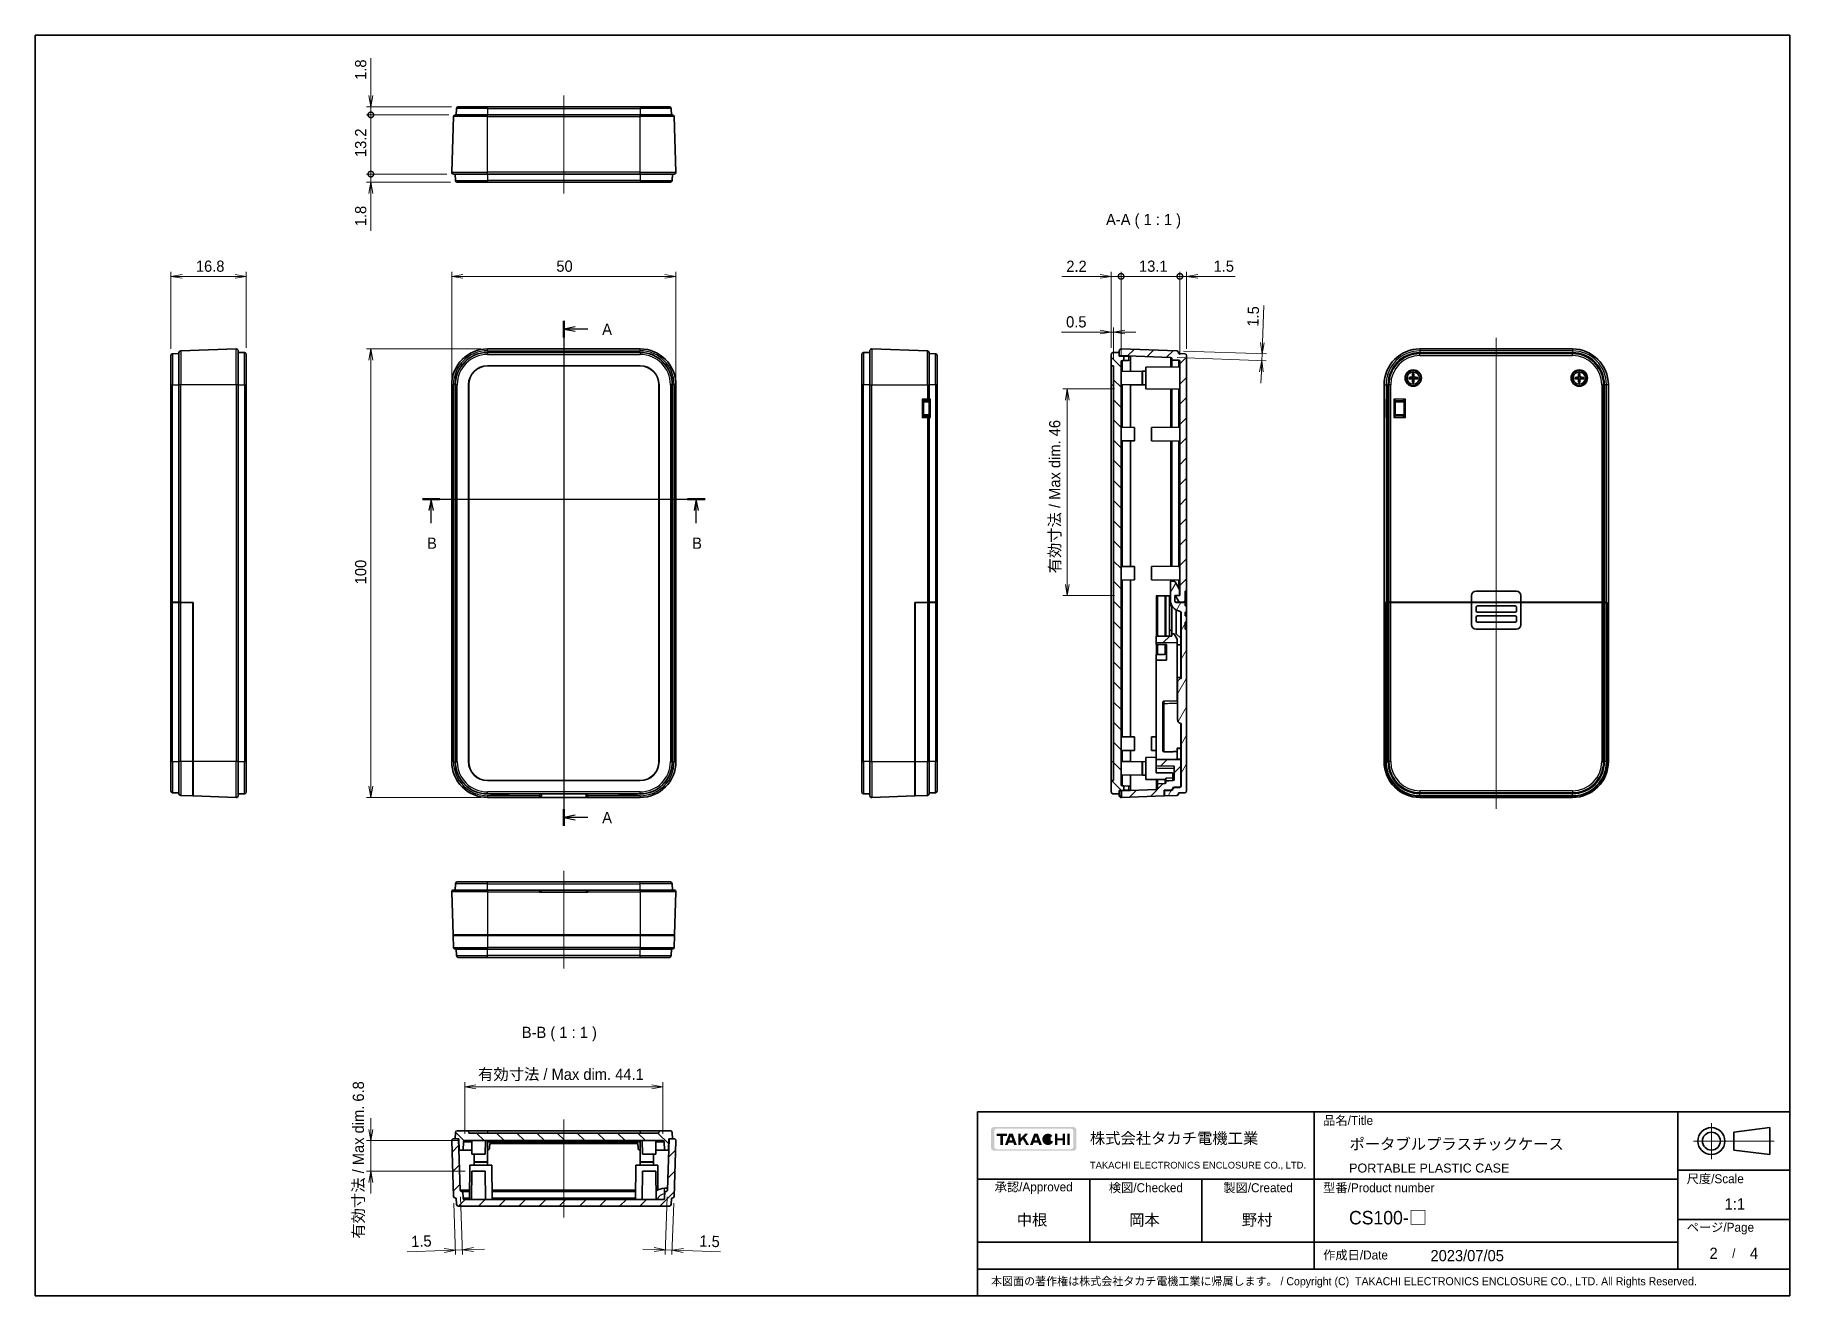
# Model space of a CAD drawing. Header units: millimetres. Extents: x 0 to 2180, y 0 to 422.
# Drawn here: x 596.5 to 987.5, y 0 to 281 of the extents above; entities that cross this region are included whole.
import ezdxf
from ezdxf.enums import TextEntityAlignment as Align

# ---------------------------------------------------------------- set-up
doc = ezdxf.new("R2010")
doc.units = ezdxf.units.MM
doc.header["$LTSCALE"] = 1.5
doc.layers.get('Defpoints').update_dxf_attribs({"lineweight": 25})
for name, color, linetype, lineweight in [('Border (ISO)', 7, 'Continuous', 35), ('Centerline (ISO)', 131, 'Continuous', 18), ('Dimension (ISO)', 7, 'Continuous', 18), ('Dimension (ISO) @ 1', 7, 'Continuous', 18), ('Hatch (ISO)', 1, 'Continuous', 18), ('Section Line (ISO)', 7, 'Continuous', 25), ('Symbol (ISO)', 7, 'Continuous', 18), ('Title (ISO)', 7, 'Continuous', 35), ('Visible (ISO)', 7, 'Continuous', 35), ('Visible Narrow (ISO)', 7, 'Continuous', 25)]:
    doc.layers.add(name, color=color, linetype=linetype, lineweight=lineweight)
doc.styles.add('Note Text (TK)', font='MS PGothic.ttf')
doc.styles.add('文字スタイル40', font='MS PGothic.ttf')
doc.styles.add('文字スタイル67', font='arial.ttf')
doc.dimstyles.new('Default - Method 1b (TK)', dxfattribs={"dimscale": 1.5, "dimtxt": 2.5, "dimasz": 2.5, "dimexe": 1, "dimexo": 1.5, "dimgap": 1, "dimtad": 1, "dimrnd": 1e-08, "dimdsep": 46, "dimtxsty": 'Note Text (TK)', "dimblk": 'OPEN', "dimcen": 0.09, "dimdle": 5, "dimclrd": 100, "dimclre": 100, "dimclrt": 7, "dimadec": 1, "dimazin": 1, "dimtfac": 1, "dimtmove": 0, "dimatfit": 3, "dimldrblk": 'OPEN', "dimfxl": 1, "dimtolj": 1, "dimlwd": -1, "dimlwe": -1, "dimarcsym": 0})
pattern_1 = [(45, (582, -8), (-2.245064, 2.245064), [])]
pattern_2 = [(135.0002, (582, -8), (-2.245056, -2.245072), [])]

msp = doc.modelspace()

# ---------------------------------------------------------------- texts
at = {"layer": 'Symbol (ISO)', "color": 7, "char_height": 2.5, "attachment_point": 7, "style": 'Note Text (TK)'}
for s, insert in [('A-A ( 1 : 1 )', (835.1232, 237.8933)), ('B-B ( 1 : 1 )', (704.9588, 56.73))]:
    msp.add_mtext(s, dxfattribs=dict(at, insert=insert))

# ---------------------------------------------------------------- blocks, each defined once
blk = doc.blocks.new('図面枠 tk図枠')
at = {"layer": 'Border (ISO)'}
for p, q in [((14.5, 289), (405.5, 289)), ((14.5, 289), (14.5, 8)), ((405.5, 289), (405.5, 8)), ((14.5, 8), (405.5, 8))]:
    blk.add_line(p, q, dxfattribs=at)
blk = doc.blocks.new('表題欄 tk表題欄')
at = {"layer": 'Hatch (ISO)'}
h = blk.add_hatch(color=256, dxfattribs=at)
edge = h.paths.add_edge_path(flags=0)
edge.add_arc((95.44, 237.35), 0.596, 270, 360)
edge.add_line((96.04, 237.35), (96.04, 240.76))
edge.add_arc((95.44, 240.76), 0.596, 0, 90)
edge.add_line((95.44, 241.35), (79.01, 241.35))
edge.add_arc((79.01, 240.76), 0.596, 90, 180)
edge.add_line((78.41, 240.76), (78.41, 237.35))
edge.add_arc((79.01, 237.35), 0.596, 180, 270)
edge.add_line((79.01, 236.75), (95.44, 236.75))
edge = h.paths.add_edge_path()
edge.add_line((77.71, 241), (77.71, 237.1))
edge.add_arc((78.41, 237.1), 0.702, 180, 270)
edge.add_line((78.41, 236.4), (96.04, 236.4))
edge.add_arc((96.04, 237.1), 0.702, 270, 360)
edge.add_line((96.74, 237.1), (96.74, 241))
edge.add_arc((96.04, 241), 0.702, 0, 90)
edge.add_line((96.04, 241.71), (78.41, 241.71))
edge.add_arc((78.41, 241), 0.702, 90, 180)
for points in [[(78.94, 240.2), (78.94, 239.71), (79.79, 239.71), (79.79, 237.71), (80.38, 237.71), (80.38, 239.71), (81.23, 239.71), (81.23, 240.2)], [(85.55, 237.71), (84.81, 238.94), (84.29, 238.37), (84.29, 237.71), (83.77, 237.71), (83.77, 240.2), (84.29, 240.2), (84.29, 239.15), (85.26, 240.2), (85.98, 240.2), (85.19, 239.35), (86.17, 237.71)], [(91.96, 240.2), (91.96, 237.71), (92.48, 237.71), (92.48, 238.71), (93.64, 238.71), (93.64, 237.71), (94.16, 237.71), (94.16, 240.2), (93.64, 240.2), (93.64, 239.2), (92.48, 239.2), (92.48, 240.2)], [(94.71, 240.2), (94.71, 237.71), (95.23, 237.71), (95.23, 240.2)]]:
    blk.add_hatch(color=256, dxfattribs=at).paths.add_polyline_path(points)
h = blk.add_hatch(color=256, dxfattribs=at)
h.paths.add_polyline_path([(82.46, 238.76), (81.82, 238.76), (82.14, 239.63)], flags=0)
h.paths.add_polyline_path([(82.65, 238.24), (81.63, 238.24), (81.44, 237.71), (80.82, 237.71), (81.73, 240.2), (82.55, 240.2), (83.46, 237.71), (82.85, 237.71)])
h = blk.add_hatch(color=256, dxfattribs=at)
h.paths.add_polyline_path([(87.4, 238.76), (88.03, 238.76), (87.72, 239.63)], flags=0)
h.paths.add_polyline_path([(87.01, 237.71), (87.21, 238.24), (88.22, 238.24), (88.42, 237.71), (89.04, 237.71), (88.12, 240.2), (87.31, 240.2), (86.39, 237.71)])
h = blk.add_hatch(color=256, dxfattribs=at)
edge = h.paths.add_edge_path()
edge.add_arc((90.39, 238.95), 1.27, 38.5505, 336.582)
edge.add_line((91.56, 238.44), (91.04, 238.67))
edge.add_ellipse((90.39, 238.95), major_axis=(0, -0.8), ratio=0.867347, start_angle=128.5505, end_angle=426.582, ccw=False)
edge.add_line((90.96, 239.41), (91.39, 239.74))
at = {"layer": 'Title (ISO)'}
for p, q in [((74.71, 245.05), (255.71, 245.05)), ((74.71, 204.05), (74.71, 245.05)), ((149.71, 245.05), (149.71, 210.05)), ((230.71, 245.05), (230.71, 210.05)), ((255.71, 245.05), (255.71, 204.05)), ((243.21, 240.55), (251.21, 241.55)), ((243.21, 240.55), (243.21, 236.55)), ((251.21, 235.55), (251.21, 241.55)), ((243.21, 236.55), (251.21, 235.55)), ((230.71, 232.05), (255.71, 232.05)), ((74.71, 230.05), (230.71, 230.05)), ((99.71, 230.05), (99.71, 216.05)), ((124.71, 230.05), (124.71, 216.05)), ((230.71, 221.05), (255.71, 221.05)), ((74.71, 216.05), (230.71, 216.05)), ((255.71, 210.05), (74.71, 210.05)), ((74.71, 204.05), (255.71, 204.05))]:
    blk.add_line(p, q, dxfattribs=at)
at = {"layer": 'Title (ISO)', "color": 4, "linetype": 'Continuous', "lineweight": 18}
for p, q in [((238.21, 242.55), (238.21, 234.55)), ((252.21, 238.55), (234.21, 238.55))]:
    blk.add_line(p, q, dxfattribs=at)
at = {"layer": 'Title (ISO)'}
for radius in [3, 2]:
    blk.add_circle((238.21, 238.55), radius, dxfattribs=at)
at = {"layer": 'Title (ISO)', "color": 1, "char_height": 2, "line_spacing_factor": 1.5, "style": 'Note Text (TK)'}
for s, insert, attachment_point in [('\\fＭＳ Ｐゴシック|b0|i0;{\\H2.0000;品名/Title}', (151.71, 243.05), 4), ('\\fＭＳ Ｐゴシック|b0|i0;{\\H2.0000;尺度/Scale}', (232.71, 230.05), 4), ('\\fＭＳ Ｐゴシック|b0|i0;{\\H2.0000;承認/Approved}', (87.21, 228.05), 5), ('\\fＭＳ Ｐゴシック|b0|i0;{\\H2.0000;検図/Checked}', (112.21, 228.05), 5), ('\\fＭＳ Ｐゴシック|b0|i0;{\\H2.0000;製図/Created}', (137.21, 228.05), 5), ('\\fＭＳ Ｐゴシック|b0|i0;{\\H2.0000;型番/Product number}', (151.71, 228.05), 4), ('\\fＭＳ Ｐゴシック|b0|i0;{\\H2.0000;ページ/Page}', (232.71, 219.05), 4), ('\\fＭＳ Ｐゴシック|b0|i0;{\\H2.0000;作成日/Date}', (151.71, 213.05), 4)]:
    blk.add_mtext(s, dxfattribs=dict(at, insert=insert, attachment_point=attachment_point))
at = {"layer": 'Title (ISO)', "color": 7, "line_spacing_factor": 1.5, "style": 'Note Text (TK)'}
for s, insert, char_height, attachment_point in [('株式会社タカチ電機工業', (99.74, 239.05), 2.5, 4), ('\\fArial|b0|i0;{\\H1.4986;TAKACHI ELECTRONICS ENCLOSURE CO., LTD.}', (99.74, 233.05), 1.4986, 4), ('\\fＭＳ Ｐゴシック|b0|i0;{\\H2.0000;/}', (243.21, 213.55), 2, 5), ('\\fMS PGothic|b0|i0;{\\H1.8000;本図面の著作権は株式会社タカチ電機工業に帰属します。 / Copyright (C)\xa0 TAKACHI ELECTRONICS ENCLOSURE CO., LTD. All Rights Reserved.}', (77.71, 207.05), 1.8, 4)]:
    blk.add_mtext(s, dxfattribs=dict(at, insert=insert, char_height=char_height, attachment_point=attachment_point))
at = {"layer": 'Title (ISO)', "color": 7}
for tag, p, height, style in [('<品名>_001', (157.58, 236.65), 2.5, 'Note Text (TK)'), ('<Title>_001', (157.49, 231.55), 2, '文字スタイル67'), ('<型番>_001', (157.47, 219.99), 3, '文字スタイル40'), ('<承認>_001', (83.43, 219.75), 2.5, 'Note Text (TK)'), ('<検図>_001', (108.48, 219.75), 2.5, 'Note Text (TK)'), ('<製図>_001', (133.58, 219.75), 2.5, 'Note Text (TK)'), ('<総ページ数>_001', (246.79, 212.3), 2.5, 'Note Text (TK)'), ('作成日_001', (175.62, 211.78), 2.5, 'Note Text (TK)'), ('<ページ_No.>_001', (237.95, 212.3), 2.5, 'Note Text (TK)')]:
    blk.add_attdef(tag, p, '', height=height, dxfattribs=dict(at, style=style))
at = {"layer": 'Title (ISO)', "color": 7, "style": 'Note Text (TK)'}
for tag, p in [('<尺度>', (243.21, 224.55)), ('<部品サイズ>', (112.21, 213.05))]:
    blk.add_attdef(tag, text='', height=2.5, dxfattribs=at).set_placement(p, align=Align.MIDDLE_CENTER)
blk = doc.blocks.new('2dTransSection0')
at = {"layer": 'Section Line (ISO)', "linetype": 'Continuous'}
for p, q in [((132.31, 225.34), (132.31, 112.77)), ((134.81, 223.98), (132.31, 223.48)), ((134.81, 223.48), (132.31, 223.48)), ((132.31, 223.48), (134.81, 222.98)), ((137.64, 223.48), (134.81, 223.48)), ((134.81, 115.14), (132.31, 114.64)), ((134.81, 114.64), (132.31, 114.64)), ((132.31, 114.64), (134.81, 114.14)), ((137.64, 114.64), (134.81, 114.64))]:
    blk.add_line(p, q, dxfattribs=at)
at = {"layer": 'Section Line (ISO)', "linetype": 'Continuous', "lineweight": 50}
for p, q in [((132.31, 225.34), (132.31, 221.61)), ((132.31, 116.5), (132.31, 112.77))]:
    blk.add_line(p, q, dxfattribs=at)
at = {"layer": 'Section Line (ISO)', "char_height": 2.5, "attachment_point": 7, "style": 'Note Text (TK)'}
for insert in [(140.86, 222.19), (140.86, 113.35)]:
    blk.add_mtext('A', dxfattribs=dict(at, insert=insert))
blk = doc.blocks.new('2dTransSection1')
at = {"layer": 'Section Line (ISO)', "linetype": 'Continuous'}
for p, q in [((100.8, 185.56), (163.78, 185.56)), ((102.75, 185.56), (102.25, 183.06)), ((102.75, 183.06), (102.75, 185.56)), ((103.25, 183.06), (102.75, 185.56)), ((161.82, 185.56), (161.32, 183.06)), ((161.82, 183.06), (161.82, 185.56)), ((162.32, 183.06), (161.82, 185.56)), ((102.75, 180.19), (102.75, 183.06)), ((161.82, 180.19), (161.82, 183.06))]:
    blk.add_line(p, q, dxfattribs=at)
at = {"layer": 'Section Line (ISO)', "linetype": 'Continuous', "lineweight": 50}
for p, q in [((100.8, 185.56), (104.71, 185.56)), ((159.87, 185.56), (163.78, 185.56))]:
    blk.add_line(p, q, dxfattribs=at)
at = {"layer": 'Section Line (ISO)', "char_height": 2.5, "attachment_point": 7, "style": 'Note Text (TK)'}
for insert in [(101.84, 174.51), (160.91, 174.51)]:
    blk.add_mtext('B', dxfattribs=dict(at, insert=insert))
blk = doc.blocks.new('_Open')
at = {"color": 0, "linetype": 'ByBlock', "lineweight": -2}
for p, q in [((-1, 0.17), (0, 0)), ((-1, -0.17), (0, 0)), ((0, 0), (-1, 0))]:
    blk.add_line(p, q, dxfattribs=at)
blk = doc.blocks.new('*D40')
at = {"layer": 'Defpoints', "color": 0}
for p in [(739.29, 227.23), (689.32, 203.07), (739.29, 203.07)]:
    blk.add_point(p, dxfattribs=at)
at = {"layer": 'Dimension (ISO)', "color": 100}
for p, q in [((689.32, 204.57), (689.32, 228.23)), ((691.82, 227.23), (736.79, 227.23)), ((739.29, 204.57), (739.29, 228.23))]:
    blk.add_line(p, q, dxfattribs=at)
at = {"layer": 'Dimension (ISO)', "color": 100, "xscale": 2.5, "yscale": 2.5, "zscale": 2.5, "rotation": 180}
blk.add_blockref('_Open', (689.32, 227.23), dxfattribs=at)
at = {"layer": 'Dimension (ISO)', "color": 100, "xscale": 2.5, "yscale": 2.5, "zscale": 2.5}
blk.add_blockref('_Open', (739.29, 227.23), dxfattribs=at)
at = {"layer": 'Dimension (ISO)', "color": 7, "insert": (712.65, 229.48), "char_height": 2.5, "attachment_point": 4, "style": 'Note Text (TK)'}
blk.add_mtext('\\A1;50', dxfattribs=at)
blk = doc.blocks.new('*D41')
at = {"layer": 'Defpoints', "color": 0}
for p in [(697.31, 211.06), (671.31, 111.09), (697.31, 111.09)]:
    blk.add_point(p, dxfattribs=at)
at = {"layer": 'Dimension (ISO)', "color": 100}
for p, q in [((695.81, 211.06), (670.31, 211.06)), ((671.31, 208.56), (671.31, 113.59)), ((695.81, 111.09), (670.31, 111.09))]:
    blk.add_line(p, q, dxfattribs=at)
at = {"layer": 'Dimension (ISO)', "color": 100, "xscale": 2.5, "yscale": 2.5, "zscale": 2.5}
for p, rotation in [((671.31, 211.06), 90), ((671.31, 111.09), 270)]:
    blk.add_blockref('_Open', p, dxfattribs=dict(at, rotation=rotation))
at = {"layer": 'Dimension (ISO)', "color": 7, "insert": (669.06, 158.6), "char_height": 2.5, "attachment_point": 4, "rotation": 90, "style": 'Note Text (TK)'}
blk.add_mtext('\\A1;100', dxfattribs=at)
blk = doc.blocks.new('_DotSmall')
at = {"color": 0, "linetype": 'ByBlock', "const_width": 0.5}
blk.add_lwpolyline([(-0.0625, 0, 1), (0.0625, 0, 1)], format="xyb", close=True, dxfattribs=at)
blk = doc.blocks.new('*D42')
at = {"layer": 'Defpoints', "color": 0}
for p in [(671.31, 265.02), (690.16, 263.22), (690.79, 265.02)]:
    blk.add_point(p, dxfattribs=at)
at = {"layer": 'Dimension (ISO)', "color": 100}
for p, q in [((671.31, 267.52), (671.31, 275.84)), ((689.29, 265.02), (670.31, 265.02)), ((688.66, 263.22), (670.31, 263.22)), ((671.31, 263.22), (671.31, 265.02)), ((671.31, 263.22), (671.31, 260.72))]:
    blk.add_line(p, q, dxfattribs=at)
at = {"layer": 'Dimension (ISO)', "color": 100, "xscale": 2.5, "yscale": 2.5, "zscale": 2.5}
for name, p, rotation in [('_Open', (671.31, 265.02), 270), ('_DotSmall', (671.31, 263.22), 90)]:
    blk.add_blockref(name, p, dxfattribs=dict(at, rotation=rotation))
at = {"layer": 'Dimension (ISO)', "color": 7, "insert": (669.06, 271.02), "char_height": 2.5, "attachment_point": 4, "rotation": 90, "style": 'Note Text (TK)'}
blk.add_mtext('\\A1;1.8', dxfattribs=at)
blk = doc.blocks.new('*D43')
at = {"layer": 'Defpoints', "color": 0}
for p in [(671.31, 263.22), (690.16, 263.22), (689.72, 250.02)]:
    blk.add_point(p, dxfattribs=at)
at = {"layer": 'Dimension (ISO)', "color": 100}
for p, q in [((688.66, 263.22), (670.31, 263.22)), ((671.31, 250.02), (671.31, 263.22)), ((688.22, 250.02), (670.31, 250.02))]:
    blk.add_line(p, q, dxfattribs=at)
at = {"layer": 'Dimension (ISO)', "color": 100, "xscale": 2.5, "yscale": 2.5, "zscale": 2.5}
for p, rotation in [((671.31, 263.22), 90), ((671.31, 250.02), 270)]:
    blk.add_blockref('_DotSmall', p, dxfattribs=dict(at, rotation=rotation))
at = {"layer": 'Dimension (ISO)', "color": 7, "insert": (669.06, 253.81), "char_height": 2.5, "attachment_point": 4, "rotation": 90, "style": 'Note Text (TK)'}
blk.add_mtext('\\A1;13.2', dxfattribs=at)
blk = doc.blocks.new('*D44')
at = {"layer": 'Defpoints', "color": 0}
for p in [(671.31, 250.02), (689.72, 250.02), (690.56, 248.22)]:
    blk.add_point(p, dxfattribs=at)
at = {"layer": 'Dimension (ISO)', "color": 100}
for p, q in [((671.31, 250.02), (671.31, 255.02)), ((688.22, 250.02), (670.31, 250.02)), ((689.06, 248.22), (670.31, 248.22)), ((671.31, 250.02), (671.31, 248.22)), ((671.31, 245.72), (671.31, 237.4))]:
    blk.add_line(p, q, dxfattribs=at)
at = {"layer": 'Dimension (ISO)', "color": 100, "xscale": 2.5, "yscale": 2.5, "zscale": 2.5}
for name, p, rotation in [('_DotSmall', (671.31, 250.02), 270), ('_Open', (671.31, 248.22), 90)]:
    blk.add_blockref(name, p, dxfattribs=dict(at, rotation=rotation))
at = {"layer": 'Dimension (ISO)', "color": 7, "insert": (669.06, 238.4), "char_height": 2.5, "attachment_point": 4, "rotation": 90, "style": 'Note Text (TK)'}
blk.add_mtext('\\A1;1.8', dxfattribs=at)
blk = doc.blocks.new('*D45')
at = {"layer": 'Defpoints', "color": 0}
for p in [(643.55, 227.23), (626.75, 209.58), (643.55, 209.82)]:
    blk.add_point(p, dxfattribs=at)
at = {"layer": 'Dimension (ISO)', "color": 100}
for p, q in [((626.75, 211.08), (626.75, 228.23)), ((629.25, 227.23), (641.05, 227.23)), ((643.55, 211.32), (643.55, 228.23))]:
    blk.add_line(p, q, dxfattribs=at)
at = {"layer": 'Dimension (ISO)', "color": 100, "xscale": 2.5, "yscale": 2.5, "zscale": 2.5, "rotation": 180}
blk.add_blockref('_Open', (626.75, 227.23), dxfattribs=at)
at = {"layer": 'Dimension (ISO)', "color": 100, "xscale": 2.5, "yscale": 2.5, "zscale": 2.5}
blk.add_blockref('_Open', (643.55, 227.23), dxfattribs=at)
at = {"layer": 'Dimension (ISO)', "color": 7, "insert": (632.33, 229.48), "char_height": 2.5, "attachment_point": 4, "style": 'Note Text (TK)'}
blk.add_mtext('\\A1;16.8', dxfattribs=at)
blk = doc.blocks.new('*D46')
at = {"layer": 'Defpoints', "color": 0}
for p in [(691.21, 23.59), (689.76, 22.19), (690.17, 10.2)]:
    blk.add_point(p, dxfattribs=at)
at = {"layer": 'Dimension (ISO)', "color": 100}
for p, q in [((689.81, 20.69), (690.21, 9.2)), ((691.26, 22.1), (691.71, 9.25)), ((687.68, 10.11), (679.37, 9.82)), ((691.67, 10.25), (690.17, 10.2)), ((694.17, 10.34), (696.67, 10.43))]:
    blk.add_line(p, q, dxfattribs=at)
at = {"layer": 'Dimension (ISO)', "color": 100, "xscale": 2.5, "yscale": 2.5, "zscale": 2.5}
for p, rotation in [((690.17, 10.2), 2.000000000000117), ((691.67, 10.25), 182.0000000000001)]:
    blk.add_blockref('_Open', p, dxfattribs=dict(at, rotation=rotation))
at = {"layer": 'Dimension (ISO)', "color": 7, "insert": (680.3, 12.1), "char_height": 2.5, "attachment_point": 4, "rotation": 2, "style": 'Note Text (TK)'}
blk.add_mtext('\\A1;1.5', dxfattribs=at)
blk = doc.blocks.new('*D47')
at = {"layer": 'Defpoints', "color": 0}
for p in [(737.41, 23.59), (738.86, 22.19), (738.44, 10.2)]:
    blk.add_point(p, dxfattribs=at)
at = {"layer": 'Dimension (ISO)', "color": 100}
for p, q in [((737.36, 22.1), (736.91, 9.25)), ((738.81, 20.69), (738.41, 9.2)), ((734.44, 10.34), (731.95, 10.43)), ((736.94, 10.25), (738.44, 10.2)), ((740.94, 10.11), (749.24, 9.82))]:
    blk.add_line(p, q, dxfattribs=at)
at = {"layer": 'Dimension (ISO)', "color": 100, "xscale": 2.5, "yscale": 2.5, "zscale": 2.5}
for p, rotation in [((736.94, 10.25), 358), ((738.44, 10.2), 177.9999999999999)]:
    blk.add_blockref('_Open', p, dxfattribs=dict(at, rotation=rotation))
at = {"layer": 'Dimension (ISO)', "color": 7, "insert": (744.52, 12.24), "char_height": 2.5, "attachment_point": 4, "rotation": 358, "style": 'Note Text (TK)'}
blk.add_mtext('\\A1;1.5', dxfattribs=at)
blk = doc.blocks.new('*D48')
at = {"layer": 'Defpoints', "color": 0}
for p in [(836.28, 214.82), (836.28, 209.82), (836.78, 207.27)]:
    blk.add_point(p, dxfattribs=at)
at = {"layer": 'Dimension (ISO)', "color": 100}
for p, q in [((836.28, 211.32), (836.28, 215.82)), ((836.78, 208.77), (836.78, 215.82)), ((833.78, 214.82), (825.22, 214.82)), ((836.78, 214.82), (836.28, 214.82)), ((839.28, 214.82), (841.78, 214.82))]:
    blk.add_line(p, q, dxfattribs=at)
at = {"layer": 'Dimension (ISO)', "color": 100, "xscale": 2.5, "yscale": 2.5, "zscale": 2.5}
blk.add_blockref('_Open', (836.28, 214.82), dxfattribs=at)
at = {"layer": 'Dimension (ISO)', "color": 100, "xscale": 2.5, "yscale": 2.5, "zscale": 2.5, "rotation": 180}
blk.add_blockref('_Open', (836.78, 214.82), dxfattribs=at)
at = {"layer": 'Dimension (ISO)', "color": 7, "insert": (826.22, 217.07), "char_height": 2.5, "attachment_point": 4, "style": 'Note Text (TK)'}
blk.add_mtext('\\A1;0.5', dxfattribs=at)
blk = doc.blocks.new('*D49')
at = {"layer": 'Defpoints', "color": 0}
for p in [(849.49, 209.17), (850.89, 210.62), (869.88, 209.96)]:
    blk.add_point(p, dxfattribs=at)
at = {"layer": 'Dimension (ISO)', "color": 100}
for p, q in [((869.97, 212.46), (870.26, 220.76)), ((850.99, 209.12), (870.83, 208.43)), ((852.39, 210.57), (870.88, 209.93)), ((869.83, 208.46), (869.88, 209.96)), ((869.74, 205.96), (869.65, 203.46))]:
    blk.add_line(p, q, dxfattribs=at)
at = {"layer": 'Dimension (ISO)', "color": 100, "xscale": 2.5, "yscale": 2.5, "zscale": 2.5}
for p, rotation in [((869.88, 209.96), 268.0000000000029), ((869.83, 208.46), 88.00000000000288)]:
    blk.add_blockref('_Open', p, dxfattribs=dict(at, rotation=rotation))
at = {"layer": 'Dimension (ISO)', "color": 7, "insert": (867.84, 216.04), "char_height": 2.5, "attachment_point": 4, "rotation": 88, "style": 'Note Text (TK)'}
blk.add_mtext('\\A1;1.5', dxfattribs=at)
blk = doc.blocks.new('*D50')
at = {"layer": 'Defpoints', "color": 0}
for p in [(851.58, 227.23), (838.48, 208.16), (851.58, 208.23)]:
    blk.add_point(p, dxfattribs=at)
at = {"layer": 'Dimension (ISO)', "color": 100}
for p, q in [((838.48, 209.66), (838.48, 228.23)), ((838.48, 227.23), (851.58, 227.23)), ((851.58, 209.73), (851.58, 228.23))]:
    blk.add_line(p, q, dxfattribs=at)
at = {"layer": 'Dimension (ISO)', "color": 100, "xscale": 2.5, "yscale": 2.5, "zscale": 2.5, "rotation": 180}
blk.add_blockref('_DotSmall', (838.48, 227.23), dxfattribs=at)
at = {"layer": 'Dimension (ISO)', "color": 100, "xscale": 2.5, "yscale": 2.5, "zscale": 2.5}
blk.add_blockref('_DotSmall', (851.58, 227.23), dxfattribs=at)
at = {"layer": 'Dimension (ISO)', "color": 7, "insert": (842.47, 229.48), "char_height": 2.5, "attachment_point": 4, "style": 'Note Text (TK)'}
blk.add_mtext('\\A1;13.1', dxfattribs=at)
blk = doc.blocks.new('*D51')
at = {"layer": 'Defpoints', "color": 0}
for p in [(838.48, 227.23), (836.28, 209.82), (838.48, 208.16)]:
    blk.add_point(p, dxfattribs=at)
at = {"layer": 'Dimension (ISO)', "color": 100}
for p, q in [((833.78, 227.23), (825.27, 227.23)), ((836.28, 211.32), (836.28, 228.23)), ((838.48, 227.23), (836.28, 227.23)), ((838.48, 209.66), (838.48, 228.23)), ((838.48, 227.23), (843.48, 227.23))]:
    blk.add_line(p, q, dxfattribs=at)
at = {"layer": 'Dimension (ISO)', "color": 100, "xscale": 2.5, "yscale": 2.5, "zscale": 2.5}
blk.add_blockref('_Open', (836.28, 227.23), dxfattribs=at)
at = {"layer": 'Dimension (ISO)', "color": 100, "xscale": 2.5, "yscale": 2.5, "zscale": 2.5, "rotation": 180}
blk.add_blockref('_DotSmall', (838.48, 227.23), dxfattribs=at)
at = {"layer": 'Dimension (ISO)', "color": 7, "insert": (826.27, 229.48), "char_height": 2.5, "attachment_point": 4, "style": 'Note Text (TK)'}
blk.add_mtext('\\A1;2.2', dxfattribs=at)
blk = doc.blocks.new('*D52')
at = {"layer": 'Defpoints', "color": 0}
for p in [(853.08, 227.23), (851.58, 208.23), (853.08, 209.58)]:
    blk.add_point(p, dxfattribs=at)
at = {"layer": 'Dimension (ISO)', "color": 100}
for p, q in [((851.58, 227.23), (849.08, 227.23)), ((851.58, 209.73), (851.58, 228.23)), ((851.58, 227.23), (853.08, 227.23)), ((853.08, 211.08), (853.08, 228.23)), ((855.58, 227.23), (863.88, 227.23))]:
    blk.add_line(p, q, dxfattribs=at)
at = {"layer": 'Dimension (ISO)', "color": 100, "xscale": 2.5, "yscale": 2.5, "zscale": 2.5}
blk.add_blockref('_DotSmall', (851.58, 227.23), dxfattribs=at)
at = {"layer": 'Dimension (ISO)', "color": 100, "xscale": 2.5, "yscale": 2.5, "zscale": 2.5, "rotation": 180}
blk.add_blockref('_Open', (853.08, 227.23), dxfattribs=at)
at = {"layer": 'Dimension (ISO)', "color": 7, "insert": (859.08, 229.48), "char_height": 2.5, "attachment_point": 4, "style": 'Note Text (TK)'}
blk.add_mtext('\\A1;1.5', dxfattribs=at)
blk = doc.blocks.new('*D53')
at = {"layer": 'Defpoints', "color": 0}
for p in [(736.4, 46.61), (692.22, 34.61), (736.4, 34.61)]:
    blk.add_point(p, dxfattribs=at)
at = {"layer": 'Dimension (ISO)', "color": 100}
for p, q in [((692.22, 36.11), (692.22, 47.61)), ((736.4, 36.11), (736.4, 47.61)), ((694.72, 46.61), (733.9, 46.61))]:
    blk.add_line(p, q, dxfattribs=at)
at = {"layer": 'Dimension (ISO)', "color": 100, "xscale": 2.5, "yscale": 2.5, "zscale": 2.5, "rotation": 180}
blk.add_blockref('_Open', (692.22, 46.61), dxfattribs=at)
at = {"layer": 'Dimension (ISO)', "color": 100, "xscale": 2.5, "yscale": 2.5, "zscale": 2.5}
blk.add_blockref('_Open', (736.4, 46.61), dxfattribs=at)
at = {"layer": 'Dimension (ISO)', "color": 7, "insert": (695.21, 49.25), "char_height": 2.5, "attachment_point": 4, "style": 'Note Text (TK)'}
blk.add_mtext('\\A1;\\fＭＳ Ｐゴシック|b0|i0;有効寸法 / Max dim. 44.1', dxfattribs=at)
blk = doc.blocks.new('*D54')
at = {"layer": 'Defpoints', "color": 0}
for p in [(692.22, 34.61), (671.31, 27.81), (693.81, 27.81)]:
    blk.add_point(p, dxfattribs=at)
at = {"layer": 'Dimension (ISO)', "color": 100}
for p, q in [((671.31, 37.11), (671.31, 39.61)), ((690.72, 34.61), (670.31, 34.61)), ((671.31, 34.61), (671.31, 27.81)), ((692.31, 27.81), (670.31, 27.81)), ((671.31, 25.31), (671.31, 22.81))]:
    blk.add_line(p, q, dxfattribs=at)
at = {"layer": 'Dimension (ISO)', "color": 100, "xscale": 2.5, "yscale": 2.5, "zscale": 2.5}
for p, rotation in [((671.31, 34.61), 270), ((671.31, 27.81), 90)]:
    blk.add_blockref('_Open', p, dxfattribs=dict(at, rotation=rotation))
at = {"layer": 'Dimension (ISO)', "color": 7, "insert": (668.66, 12.76), "char_height": 2.5, "attachment_point": 4, "rotation": 90, "style": 'Note Text (TK)'}
blk.add_mtext('\\A1;\\fＭＳ Ｐゴシック|b0|i0;有効寸法 / Max dim. 6.8', dxfattribs=at)
blk = doc.blocks.new('*D55')
at = {"layer": 'Defpoints', "color": 0}
for p in [(838.48, 202.13), (826.48, 156.07), (838.48, 156.07)]:
    blk.add_point(p, dxfattribs=at)
at = {"layer": 'Dimension (ISO)', "color": 100}
for p, q in [((836.98, 202.13), (825.48, 202.13)), ((826.48, 199.63), (826.48, 158.57)), ((836.98, 156.07), (825.48, 156.07))]:
    blk.add_line(p, q, dxfattribs=at)
at = {"layer": 'Dimension (ISO)', "color": 100, "xscale": 2.5, "yscale": 2.5, "zscale": 2.5}
for p, rotation in [((826.48, 202.13), 90), ((826.48, 156.07), 270)]:
    blk.add_blockref('_Open', p, dxfattribs=dict(at, rotation=rotation))
at = {"layer": 'Dimension (ISO)', "color": 7, "insert": (823.83, 161.04), "char_height": 2.5, "attachment_point": 4, "rotation": 90, "style": 'Note Text (TK)'}
blk.add_mtext('\\A1;\\fＭＳ Ｐゴシック|b0|i0;有効寸法 / Max dim. 46', dxfattribs=at)

# ---------------------------------------------------------------- dimensions: what is measured, and where the dimension line sits
at = {"layer": 'Dimension (ISO) @ 1', "color": 100}
for base, p1, p2, angle, override, picture, middle in [((671.3087, 265.0235), (690.1559, 263.2235), (690.795, 265.0235), 90, {"dimscale": 1, "dimgap": 1, "dimdec": 2, "dimblk1": 'DotSmall', "dimblk2": 'Open', "dimsah": 1, "dimdle": 0, "dimtol": 0, "dimlim": 0, "dimtp": 0, "dimtm": 0, "dimtdec": 2, "dimtix": 0, "dimtofl": 1, "dimtmove": 0, "dimatfit": 1}, '*D42', (671.3087, 272.934)), ((671.3087, 263.2235), (689.7229, 250.0235), (690.1559, 263.2235), 90, {"dimscale": 1, "dimgap": 1, "dimdec": 2, "dimblk1": 'DotSmall', "dimblk2": 'DotSmall', "dimsah": 1, "dimdle": 0, "dimtol": 0, "dimlim": 0, "dimtp": 0, "dimtm": 0, "dimtdec": 2, "dimtix": 0, "dimtofl": 0, "dimtmove": 0, "dimatfit": 1}, '*D43', (671.3087, 256.6235)), ((671.3087, 250.0235), (690.5578, 248.2235), (689.7229, 250.0235), 90, {"dimscale": 1, "dimgap": 1, "dimdec": 2, "dimblk1": 'Open', "dimblk2": 'DotSmall', "dimsah": 1, "dimdle": 0, "dimtol": 0, "dimlim": 0, "dimtp": 0, "dimtm": 0, "dimtdec": 2, "dimtix": 0, "dimtofl": 1, "dimtmove": 0, "dimatfit": 1}, '*D44', (671.3087, 240.313)), ((643.5506, 227.2327), (626.7506, 209.5847), (643.5506, 209.8218), 180, {"dimscale": 1, "dimgap": 1, "dimdec": 2, "dimtol": 0, "dimlim": 0, "dimtp": 0, "dimtm": 0, "dimtdec": 2, "dimtix": 0, "dimtofl": 0, "dimtmove": 0, "dimatfit": 1}, '*D45', (635.1506, 227.2327)), ((739.2945, 227.2327), (689.3229, 203.071), (739.2945, 203.071), 180, {"dimscale": 1, "dimgap": 1, "dimdec": 1, "dimtol": 0, "dimlim": 0, "dimtp": 0, "dimtm": 0, "dimtdec": 2, "dimtix": 0, "dimtofl": 0, "dimtmove": 0, "dimatfit": 1}, '*D40', (714.3087, 227.2327)), ((838.4781, 227.2327), (836.2781, 209.8218), (838.4781, 208.1579), 180, {"dimscale": 1, "dimgap": 1, "dimdec": 2, "dimblk1": 'Open', "dimblk2": 'DotSmall', "dimsah": 1, "dimdle": 0, "dimtol": 0, "dimlim": 0, "dimtp": 0, "dimtm": 0, "dimtdec": 2, "dimtix": 0, "dimtofl": 1, "dimtmove": 0, "dimatfit": 1}, '*D51', (828.2753, 227.2327)), ((851.5781, 227.2327), (838.4781, 208.1579), (851.5781, 208.2327), 180, {"dimscale": 1, "dimgap": 1, "dimdec": 2, "dimblk1": 'DotSmall', "dimblk2": 'DotSmall', "dimsah": 1, "dimdle": 0, "dimtol": 0, "dimlim": 0, "dimtp": 0, "dimtm": 0, "dimtdec": 2, "dimtix": 0, "dimtofl": 0, "dimtmove": 0, "dimatfit": 1}, '*D50', (845.0381, 227.2327)), ((853.0781, 227.2327), (851.5781, 208.2327), (853.0781, 209.5847), 180, {"dimscale": 1, "dimgap": 1, "dimdec": 2, "dimblk1": 'DotSmall', "dimblk2": 'Open', "dimsah": 1, "dimdle": 0, "dimtol": 0, "dimlim": 0, "dimtp": 0, "dimtm": 0, "dimtdec": 2, "dimtix": 0, "dimtofl": 1, "dimtmove": 0, "dimatfit": 1}, '*D52', (860.9815, 227.2327)), ((869.8805, 209.9604), (849.4886, 209.1716), (850.8921, 210.6235), 268, {"dimscale": 1, "dimgap": 1, "dimdec": 2, "dimtol": 0, "dimlim": 0, "dimtp": 0, "dimtm": 0, "dimtdec": 2, "dimtix": 0, "dimtofl": 1, "dimtmove": 0, "dimatfit": 1}, '*D49', (870.1563, 217.859)), ((836.2781, 214.8218), (836.7781, 207.271), (836.2781, 209.8218), 180, {"dimscale": 1, "dimgap": 1, "dimdec": 2, "dimtol": 0, "dimlim": 0, "dimtp": 0, "dimtm": 0, "dimtdec": 2, "dimtix": 0, "dimtofl": 1, "dimtmove": 0, "dimatfit": 1}, '*D48', (828.2469, 214.8218)), ((671.3087, 111.0852), (697.3087, 211.0567), (697.3087, 111.0852), 90, {"dimscale": 1, "dimgap": 1, "dimdec": 1, "dimtol": 0, "dimlim": 0, "dimtp": 0, "dimtm": 0, "dimtdec": 2, "dimtix": 0, "dimtofl": 0, "dimtmove": 0, "dimatfit": 1}, '*D41', (671.3087, 161.071)), ((690.175, 10.1984), (691.2081, 23.5946), (689.7562, 22.1911), 2, {"dimscale": 1, "dimgap": 1, "dimdec": 2, "dimtol": 0, "dimlim": 0, "dimtp": 0, "dimtm": 0, "dimtdec": 2, "dimtix": 0, "dimtofl": 1, "dimtmove": 0, "dimatfit": 1}, '*D46', (682.2764, 9.9226)), ((738.4424, 10.1984), (737.4093, 23.5946), (738.8612, 22.1911), 178, {"dimscale": 1, "dimgap": 1, "dimdec": 2, "dimtol": 0, "dimlim": 0, "dimtp": 0, "dimtm": 0, "dimtdec": 2, "dimtix": 0, "dimtofl": 1, "dimtmove": 0, "dimatfit": 1}, '*D47', (746.341, 9.9226))]:
    dim = msp.add_linear_dim(base=base, p1=p1, p2=p2, angle=angle, dimstyle='Default - Method 1b (TK)', override=override, dxfattribs=at)
    dim.commit()
    dim.dimension.update_dxf_attribs({"geometry": picture, "text_midpoint": middle, "dimtype": 160})
for base, p1, p2, angle, override, picture, middle in [((826.4781, 156.071), (838.4781, 202.1259), (838.4781, 156.071), 90, {"dimscale": 1, "dimgap": 1, "dimdec": 2, "dimlfac": 0.998806, "dimtol": 0, "dimlim": 0, "dimtp": 0, "dimtm": 0, "dimtdec": 2, "dimtix": 0, "dimtofl": 0, "dimtmove": 0, "dimatfit": 1}, '*D55', (826.4781, 179.0985)), ((736.3957, 46.6051), (692.2218, 34.6051), (736.3957, 34.6051), 180, {"dimscale": 1, "dimgap": 1, "dimdec": 2, "dimlfac": 0.998327, "dimtol": 0, "dimlim": 0, "dimtp": 0, "dimtm": 0, "dimtdec": 2, "dimtix": 0, "dimtofl": 0, "dimtmove": 0, "dimatfit": 1}, '*D53', (714.3087, 46.6051)), ((671.3087, 27.8051), (692.2218, 34.6051), (693.8087, 27.8051), 270, {"dimscale": 1, "dimgap": 1, "dimdec": 2, "dimtol": 0, "dimlim": 0, "dimtp": 0, "dimtm": 0, "dimtdec": 2, "dimtix": 0, "dimtofl": 1, "dimtmove": 0, "dimatfit": 1}, '*D54', (671.3087, 31.2051))]:
    dim = msp.add_linear_dim(base=base, p1=p1, p2=p2, angle=angle, text='\\fＭＳ Ｐゴシック|b0|i0;有効寸法 / Max dim. <>', dimstyle='Default - Method 1b (TK)', override=override, dxfattribs=at)
    dim.commit()
    dim.dimension.update_dxf_attribs({"geometry": picture, "text_midpoint": middle, "dimtype": 160})

# ---------------------------------------------------------------- hatches: boundary and pattern name
at = {"layer": 'Hatch (ISO)'}
h = msp.add_hatch(dxfattribs=at)
h.set_pattern_fill('ANSI31', color=256, scale=25.4, angle=90.00021, style=0)
h.set_pattern_definition(pattern_2)
edge = h.paths.add_edge_path()
edge.add_ellipse((836.6781, 209.8218), major_axis=(-0.014, 0.3998), ratio=1, start_angle=0, end_angle=88)
edge.add_line((836.2781, 209.8218), (836.2781, 207.2884))
edge.add_line((836.2781, 207.2884), (836.7781, 207.271))
edge.add_line((836.7781, 207.271), (836.7781, 114.871))
edge.add_line((836.7781, 114.871), (836.2781, 114.8535))
edge.add_line((836.2781, 114.8535), (836.2781, 112.3201))
edge.add_ellipse((836.6781, 112.3201), major_axis=(-0.4, 0), ratio=1, start_angle=0, end_angle=88)
edge.add_line((836.6642, 111.9203), (838.0781, 111.871))
edge.add_line((838.0781, 111.871), (838.0781, 112.671))
edge.add_line((838.0781, 112.671), (839.0781, 112.7059))
edge.add_line((839.0781, 112.7059), (839.0781, 113.6733))
edge.add_line((839.0781, 113.6733), (838.7677, 113.6842))
edge.add_ellipse((838.7781, 113.984), major_axis=(-0.0105, -0.2998), ratio=1, start_angle=272, end_angle=360, ccw=False)
edge.add_line((838.4781, 113.984), (838.4781, 208.1579))
edge.add_ellipse((838.7781, 208.1579), major_axis=(-0.3, 0), ratio=1, start_angle=272, end_angle=360, ccw=False)
edge.add_line((838.7677, 208.4577), (839.0781, 208.4686))
edge.add_line((839.0781, 208.4686), (839.0781, 209.436))
edge.add_line((839.0781, 209.436), (838.0781, 209.471))
edge.add_line((838.0781, 209.471), (838.0781, 209.57))
edge.add_line((838.0781, 209.57), (838.0781, 210.271))
edge.add_line((838.0781, 210.271), (836.6642, 210.2216))
h = msp.add_hatch(dxfattribs=at)
h.set_pattern_fill('ANSI31', color=256, scale=25.4, style=0)
h.set_pattern_definition(pattern_1)
edge = h.paths.add_edge_path()
edge.add_ellipse((838.4781, 210.6567), major_axis=(0.014, 0.3998), ratio=1, start_angle=0, end_angle=92)
edge.add_line((838.0781, 210.6567), (838.0781, 210.271))
edge.add_line((838.0781, 210.271), (838.0781, 209.57))
edge.add_line((838.0781, 209.57), (849.4886, 209.1716))
edge.add_ellipse((849.4781, 208.8718), major_axis=(0.0105, 0.2998), ratio=1, start_angle=272, end_angle=360, ccw=False)
edge.add_line((849.7781, 208.8718), (849.7781, 208.5853))
edge.add_line((849.7781, 208.5853), (851.2886, 208.5325))
edge.add_ellipse((851.2781, 208.2327), major_axis=(0.0105, 0.2998), ratio=1, start_angle=272, end_angle=360, ccw=False)
edge.add_line((851.5781, 208.2327), (851.5781, 156.071))
edge.add_line((851.5781, 156.071), (850.5832, 156.0623))
edge.add_line((850.5832, 156.0623), (851.4273, 154.6002))
edge.add_line((851.4273, 154.6002), (852.7781, 154.612))
edge.add_line((852.7781, 154.612), (852.7781, 157.071))
edge.add_line((852.7781, 157.071), (853.0781, 157.0736))
edge.add_line((853.0781, 157.0736), (853.0781, 209.5847))
edge.add_ellipse((852.6781, 209.5847), major_axis=(0.4, 0), ratio=1, start_angle=0, end_angle=88)
edge.add_line((852.6921, 209.9844), (851.2781, 210.0338))
edge.add_line((851.2781, 210.0338), (851.2781, 210.2237))
edge.add_ellipse((850.8781, 210.2237), major_axis=(0.4, 0), ratio=1, start_angle=0, end_angle=88)
edge.add_line((850.8921, 210.6235), (838.4921, 211.0565))
h = msp.add_hatch(dxfattribs=at)
h.set_pattern_fill('ANSI31', color=256, scale=25.4, angle=14.999978, style=0)
h.set_pattern_definition([(60, (582, -8), (-2.74963, 1.5875), [])])
edge = h.paths.add_edge_path()
edge.add_ellipse((850.2781, 113.0684), major_axis=(-0.007, 0.1999), ratio=1, start_angle=0, end_angle=88)
edge.add_line((850.0781, 113.0684), (850.0781, 113.0588))
edge.add_ellipse((849.6781, 113.0588), major_axis=(0.4, 0), ratio=1, start_angle=272, end_angle=360, ccw=False)
edge.add_line((849.6921, 112.659), (848.1781, 112.6061))
edge.add_line((848.1781, 112.6061), (848.1781, 111.4237))
edge.add_line((848.1781, 111.4237), (850.8921, 111.5184))
edge.add_ellipse((850.8781, 111.9182), major_axis=(0.014, -0.3998), ratio=1, start_angle=0, end_angle=88)
edge.add_line((851.2781, 111.9182), (851.2781, 112.1081))
edge.add_line((851.2781, 112.1081), (852.6921, 112.1575))
edge.add_ellipse((852.6781, 112.5572), major_axis=(0.014, -0.3998), ratio=1, start_angle=0, end_angle=88)
edge.add_line((853.0781, 112.5572), (853.0781, 148.5683))
edge.add_line((853.0781, 148.5683), (852.7781, 148.571))
edge.add_line((852.7781, 148.571), (852.7781, 150.171))
edge.add_line((852.7781, 150.171), (853.0781, 150.1736))
edge.add_line((853.0781, 150.1736), (853.0781, 151.5683))
edge.add_line((853.0781, 151.5683), (852.7781, 151.571))
edge.add_line((852.7781, 151.571), (852.7781, 152.371))
edge.add_line((852.7781, 152.371), (853.0781, 152.3736))
edge.add_line((853.0781, 152.3736), (853.0781, 153.7683))
edge.add_line((853.0781, 153.7683), (852.7781, 153.771))
edge.add_line((852.7781, 153.771), (852.7781, 154.5308))
edge.add_line((852.7781, 154.5308), (850.7755, 154.5483))
edge.add_ellipse((850.7781, 154.8483), major_axis=(-0.0026, -0.3), ratio=1, start_angle=270.5, end_angle=360, ccw=False)
edge.add_line((850.4781, 154.8483), (850.4781, 156.121))
edge.add_line((850.4781, 156.121), (851.4781, 156.1297))
edge.add_line((851.4781, 156.1297), (851.4781, 157.421))
edge.add_line((851.4781, 157.421), (850.4975, 159.1194))
edge.add_ellipse((850.2377, 158.9694), major_axis=(0.2598, 0.15), ratio=1, start_angle=0, end_angle=60.5)
edge.add_line((850.2351, 159.2694), (849.4781, 159.2628))
edge.add_line((849.4781, 159.2628), (849.4781, 155.069))
edge.add_ellipse((851.9781, 155.069), major_axis=(-2.5, 0), ratio=1, start_angle=0, end_angle=78.463041)
edge.add_ellipse((851.3781, 152.1296), major_axis=(0.1, 0.4899), ratio=1, start_angle=281.536959, end_angle=360, ccw=False)
edge.add_line((851.8781, 152.1296), (851.8781, 137.571))
edge.add_line((851.8781, 137.571), (851.8712, 137.5709))
edge.add_ellipse((851.8781, 136.7709), major_axis=(-0.007, 0.8), ratio=1, start_angle=0, end_angle=89.5)
edge.add_line((851.0781, 136.7709), (851.0781, 128.371))
edge.add_ellipse((851.8781, 128.371), major_axis=(-0.8, 0), ratio=1, start_angle=0, end_angle=89.5)
edge.add_line((851.8712, 127.571), (851.8781, 127.571))
edge.add_line((851.8781, 127.571), (851.8781, 113.7107))
edge.add_ellipse((851.4781, 113.7107), major_axis=(0.4, 0), ratio=1, start_angle=272, end_angle=360, ccw=False)
edge.add_line((851.4921, 113.3109), (850.2712, 113.2683))
h = msp.add_hatch(dxfattribs=at)
h.set_pattern_fill('ANSI31', color=256, scale=25.4, style=0)
h.set_pattern_definition(pattern_1)
h.paths.add_polyline_path([(846.2781, 145.612), (850.9781, 145.571), (850.9781, 146.3585), (850.2781, 147.571), (849.7781, 147.571), (849.7781, 147.0666), (846.2781, 147.0361)])
h = msp.add_hatch(dxfattribs=at)
h.set_pattern_fill('ANSI31', color=256, scale=25.4, style=0)
h.set_pattern_definition(pattern_1)
edge = h.paths.add_edge_path()
edge.add_line((838.5781, 111.0884), (848.0781, 111.4202))
edge.add_line((848.0781, 111.4202), (848.0781, 112.7027))
edge.add_line((848.0781, 112.7027), (849.6886, 112.7589))
edge.add_ellipse((849.6781, 113.0588), major_axis=(0.0105, -0.2998), ratio=1, start_angle=0, end_angle=88)
edge.add_line((849.9781, 113.0588), (849.9781, 113.0684))
edge.add_ellipse((850.2781, 113.0684), major_axis=(-0.3, 0), ratio=1, start_angle=272, end_angle=360, ccw=False)
edge.add_line((850.2677, 113.3682), (851.4886, 113.4109))
edge.add_ellipse((851.4781, 113.7107), major_axis=(0.0105, -0.2998), ratio=1, start_angle=0, end_angle=88)
edge.add_line((851.7781, 113.7107), (851.7781, 119.564))
edge.add_line((851.7781, 119.564), (850.9781, 119.571))
edge.add_line((850.9781, 119.571), (846.2781, 119.5299))
edge.add_line((846.2781, 119.5299), (846.2781, 118.1059))
edge.add_line((846.2781, 118.1059), (850.2781, 118.071))
edge.add_line((850.2781, 118.071), (850.2781, 115.1592))
edge.add_ellipse((849.9781, 115.1592), major_axis=(0.3, 0), ratio=1, start_angle=272, end_angle=360, ccw=False)
edge.add_line((849.9886, 114.8594), (848.4781, 114.8066))
edge.add_line((848.4781, 114.8066), (848.4781, 114.5073))
edge.add_ellipse((848.1781, 114.5073), major_axis=(0.3, 0), ratio=1, start_angle=272, end_angle=360, ccw=False)
edge.add_line((848.1886, 114.2075), (846.5781, 114.1512))
edge.add_line((846.5781, 114.1512), (846.5781, 113.1584))
edge.add_ellipse((846.2781, 113.1584), major_axis=(0.3, 0), ratio=1, start_angle=272, end_angle=360, ccw=False)
edge.add_line((846.2886, 112.8586), (838.5781, 112.5893))
edge.add_line((838.5781, 112.5893), (838.5781, 111.0884))
h = msp.add_hatch(dxfattribs=at)
h.set_pattern_fill('ANSI31', color=256, scale=25.4, angle=90.00021, style=0)
h.set_pattern_definition(pattern_2)
edge = h.paths.add_edge_path()
edge.add_ellipse((738.0596, 36.4051), major_axis=(0.3998, 0.014), ratio=1, start_angle=0, end_angle=88)
edge.add_line((738.0596, 36.8051), (735.5262, 36.8051))
edge.add_line((735.5262, 36.8051), (735.5087, 36.3051))
edge.add_line((735.5087, 36.3051), (693.1087, 36.3051))
edge.add_line((693.1087, 36.3051), (693.0913, 36.8051))
edge.add_line((693.0913, 36.8051), (690.5578, 36.8051))
edge.add_ellipse((690.5578, 36.4051), major_axis=(0, 0.4), ratio=1, start_angle=0, end_angle=88)
edge.add_line((690.1581, 36.419), (690.1087, 35.0051))
edge.add_line((690.1087, 35.0051), (690.8096, 35.0051))
edge.add_line((690.8096, 35.0051), (690.9087, 35.0051))
edge.add_line((690.9087, 35.0051), (690.996, 32.5051))
edge.add_line((690.996, 32.5051), (691.8587, 32.5051))
edge.add_line((691.8587, 32.5051), (691.9219, 34.3155))
edge.add_ellipse((692.2218, 34.3051), major_axis=(-0.2998, 0.0105), ratio=1, start_angle=272, end_angle=360, ccw=False)
edge.add_line((692.2218, 34.6051), (736.3957, 34.6051))
edge.add_ellipse((736.3957, 34.3051), major_axis=(0, 0.3), ratio=1, start_angle=272, end_angle=360, ccw=False)
edge.add_line((736.6955, 34.3155), (736.7587, 32.5051))
edge.add_line((736.7587, 32.5051), (737.6214, 32.5051))
edge.add_line((737.6214, 32.5051), (737.7087, 35.0051))
edge.add_line((737.7087, 35.0051), (737.8078, 35.0051))
edge.add_line((737.8078, 35.0051), (738.5087, 35.0051))
edge.add_line((738.5087, 35.0051), (738.4593, 36.419))
h = msp.add_hatch(dxfattribs=at)
h.set_pattern_fill('ANSI31', color=256, scale=25.4, style=0)
h.set_pattern_definition(pattern_1)
edge = h.paths.add_edge_path()
edge.add_ellipse((689.7229, 34.6051), major_axis=(0, 0.4), ratio=1, start_angle=0, end_angle=92)
edge.add_line((689.3232, 34.5911), (689.7562, 22.1911))
edge.add_ellipse((690.1559, 22.2051), major_axis=(-0.3998, -0.014), ratio=1, start_angle=0, end_angle=88)
edge.add_line((690.1559, 21.8051), (690.3459, 21.8051))
edge.add_line((690.3459, 21.8051), (690.3952, 20.3911))
edge.add_ellipse((690.795, 20.4051), major_axis=(-0.3998, -0.014), ratio=1, start_angle=0, end_angle=88)
edge.add_line((690.795, 20.0051), (737.8224, 20.0051))
edge.add_ellipse((737.8224, 20.4051), major_axis=(0, -0.4), ratio=1, start_angle=0, end_angle=88)
edge.add_line((738.2222, 20.3911), (738.2716, 21.8051))
edge.add_line((738.2716, 21.8051), (738.4615, 21.8051))
edge.add_ellipse((738.4615, 22.2051), major_axis=(0, -0.4), ratio=1, start_angle=0, end_angle=88)
edge.add_line((738.8612, 22.1911), (739.2943, 34.5911))
edge.add_ellipse((738.8945, 34.6051), major_axis=(0.3998, -0.014), ratio=1, start_angle=0, end_angle=92)
edge.add_line((738.8945, 35.0051), (738.5087, 35.0051))
edge.add_line((738.5087, 35.0051), (737.8078, 35.0051))
edge.add_line((737.8078, 35.0051), (737.4093, 23.5946))
edge.add_ellipse((737.1095, 23.6051), major_axis=(0.2998, -0.0105), ratio=1, start_angle=272, end_angle=360, ccw=False)
edge.add_line((737.1095, 23.3051), (736.823, 23.3051))
edge.add_line((736.823, 23.3051), (736.7703, 21.7946))
edge.add_ellipse((736.4705, 21.8051), major_axis=(0.2998, -0.0105), ratio=1, start_angle=272, end_angle=360, ccw=False)
edge.add_line((736.4705, 21.5051), (692.147, 21.5051))
edge.add_ellipse((692.147, 21.8051), major_axis=(0, -0.3), ratio=1, start_angle=272, end_angle=360, ccw=False)
edge.add_line((691.8471, 21.7946), (691.7944, 23.3051))
edge.add_line((691.7944, 23.3051), (691.5079, 23.3051))
edge.add_ellipse((691.5079, 23.6051), major_axis=(0, -0.3), ratio=1, start_angle=272, end_angle=360, ccw=False)
edge.add_line((691.2081, 23.5946), (690.8096, 35.0051))
edge.add_line((690.8096, 35.0051), (690.1087, 35.0051))
edge.add_line((690.1087, 35.0051), (689.7229, 35.0051))

# ---------------------------------------------------------------- linework, layer by layer
at = {"layer": 'Centerline (ISO)', "linetype": 'Continuous'}
for p, q in [((714.3087, 267.5235), (714.3087, 245.7235)), ((714.3087, 213.5567), (714.3087, 108.5884)), ((922.0656, 213.5565), (922.0656, 108.5884)), ((714.3087, 94.7536), (714.3087, 72.9536)), ((714.3087, 39.3051), (714.3087, 17.5051))]:
    msp.add_line(p, q, dxfattribs=at)
at = {"layer": 'Visible (ISO)'}
for p, q in [((689.3232, 250.4375), (689.7562, 262.8375)), ((690.1559, 263.2235), (697.3087, 263.2235)), ((690.3952, 264.6375), (690.3459, 263.2235)), ((690.795, 265.0235), (697.3087, 265.0235)), ((731.3087, 265.0235), (697.3087, 265.0235)), ((731.3087, 263.2235), (697.3087, 263.2235)), ((731.3087, 265.0235), (737.8224, 265.0235)), ((731.3087, 263.2235), (738.4615, 263.2235)), ((738.2222, 264.6375), (738.2716, 263.2235)), ((739.2943, 250.4375), (738.8612, 262.8375)), ((697.3087, 250.0235), (689.7229, 250.0235)), ((690.1087, 250.0235), (690.1581, 248.6096)), ((697.3087, 248.2235), (690.5578, 248.2235)), ((697.3087, 250.0235), (731.3087, 250.0235)), ((697.3087, 248.2235), (731.3087, 248.2235)), ((738.8945, 250.0235), (731.3087, 250.0235)), ((738.0596, 248.2235), (731.3087, 248.2235)), ((738.5087, 250.0235), (738.4593, 248.6096)), ((626.7506, 203.071), (626.7506, 209.5847)), ((627.1367, 209.9844), (628.5506, 210.0338)), ((628.5506, 203.071), (628.5506, 210.2237)), ((641.3367, 211.0565), (628.9367, 210.6235)), ((641.7506, 210.6567), (641.7506, 203.071)), ((641.7506, 210.271), (643.1646, 210.2216)), ((643.5506, 209.8218), (643.5506, 203.071)), ((731.3087, 211.0567), (697.3087, 211.0567)), ((731.3087, 210.271), (697.3087, 210.271)), ((697.3087, 207.2884), (731.3087, 207.2884)), ((697.3087, 207.271), (731.3087, 207.271)), ((780.692, 203.071), (780.692, 209.8218)), ((782.492, 210.271), (781.078, 210.2216)), ((782.492, 203.071), (782.492, 210.6567)), ((782.906, 211.0565), (795.306, 210.6235)), ((795.692, 210.2237), (795.692, 203.071)), ((797.106, 209.9844), (795.692, 210.0338)), ((797.492, 209.5847), (797.492, 203.071)), ((836.2781, 209.8218), (836.2781, 207.2884)), ((836.2781, 207.2884), (836.7781, 207.271)), ((836.2781, 203.071), (836.2781, 207.2884)), ((838.0781, 210.271), (836.6642, 210.2216)), ((836.7781, 207.271), (836.7781, 114.871)), ((838.0781, 210.6567), (838.0781, 209.57)), ((838.0781, 209.471), (838.0781, 210.271)), ((838.0781, 209.57), (849.4886, 209.1716)), ((839.0781, 209.436), (838.0781, 209.471)), ((838.4781, 113.984), (838.4781, 208.1579)), ((850.8921, 210.6235), (838.4921, 211.0565)), ((838.7677, 208.4577), (839.0781, 208.4686)), ((839.0781, 208.4686), (839.0781, 209.436)), ((839.0781, 209.436), (840.0956, 209.4005)), ((840.0956, 208.5041), (839.0781, 208.4686)), ((840.0956, 209.4005), (840.5769, 209.3837)), ((840.5769, 208.5209), (840.0956, 208.5041)), ((840.5781, 208.5208), (840.5781, 209.3836)), ((840.5781, 208.5208), (840.5781, 206.0526)), ((849.7781, 208.8718), (849.7781, 208.5853)), ((849.7781, 208.5853), (851.2886, 208.5325)), ((849.7781, 207.0553), (849.7781, 208.5853)), ((851.2781, 210.0338), (851.2781, 210.2237)), ((852.6921, 209.9844), (851.2781, 210.0338)), ((851.5781, 208.2327), (851.5781, 156.071)), ((853.0781, 157.0736), (853.0781, 209.5847)), ((905.0656, 211.0567), (939.0656, 211.0567)), ((939.0656, 210.0338), (905.0656, 210.0338)), ((843.1781, 206.0299), (838.4781, 206.071)), ((843.1781, 206.0299), (843.1781, 203.112)), ((843.2781, 206.0649), (843.9781, 206.071)), ((843.2781, 206.0649), (843.2781, 203.0771)), ((843.9781, 207.0046), (851.5781, 207.071)), ((843.9781, 202.1373), (843.9781, 207.0046)), ((903.026, 204.6578), (902.6362, 204.7171)), ((902.6362, 204.4248), (903.026, 204.4841)), ((903.4195, 205.5004), (903.4788, 205.1106)), ((903.4788, 204.0313), (903.4195, 203.6415)), ((903.6525, 205.1106), (903.7118, 205.5004)), ((903.7118, 203.6415), (903.6525, 204.0313)), ((904.4951, 204.7171), (904.1053, 204.6578)), ((904.1053, 204.4841), (904.4951, 204.4248)), ((940.026, 204.6578), (939.6362, 204.7171)), ((939.6362, 204.4248), (940.026, 204.4841)), ((940.4195, 205.5004), (940.4788, 205.1106)), ((940.4788, 204.0313), (940.4195, 203.6415)), ((940.6525, 205.1106), (940.7118, 205.5004)), ((940.7118, 203.6415), (940.6525, 204.0313)), ((941.4951, 204.7171), (941.1053, 204.6578)), ((941.1053, 204.4841), (941.4951, 204.4248)), ((626.7506, 203.071), (626.7506, 154.6146)), ((628.5506, 203.071), (628.5506, 154.5989)), ((641.7506, 119.071), (641.7506, 203.071)), ((643.5506, 119.071), (643.5506, 203.071)), ((689.3229, 203.071), (689.3229, 119.071)), ((690.1087, 203.071), (690.1087, 119.071)), ((693.0913, 119.071), (693.0913, 203.071)), ((693.1087, 119.071), (693.1087, 203.071)), ((735.5087, 203.071), (735.5087, 119.071)), ((735.5262, 203.071), (735.5262, 119.071)), ((738.5087, 119.071), (738.5087, 203.071)), ((739.2945, 119.071), (739.2945, 203.071)), ((780.692, 203.071), (780.692, 119.071)), ((782.492, 203.071), (782.492, 119.071)), ((794.7894, 199.5474), (795.692, 199.5553)), ((795.692, 199.8672), (795.692, 203.071)), ((795.692, 199.8656), (795.692, 199.8672)), ((795.692, 199.8656), (795.692, 199.8655)), ((795.7022, 199.5656), (795.692, 199.5553)), ((795.692, 196.0867), (795.692, 199.5553)), ((797.492, 154.6146), (797.492, 203.071)), ((836.2781, 119.071), (836.2781, 203.071)), ((843.1781, 203.112), (838.4781, 203.071)), ((840.5781, 203.0893), (840.5781, 203.071)), ((840.5781, 203.071), (840.5781, 193.5788)), ((843.2781, 203.0771), (843.9781, 203.071)), ((843.9781, 202.1373), (851.5781, 202.071)), ((849.7781, 193.6102), (849.7781, 202.0867)), ((897.0799, 119.071), (897.0799, 203.071)), ((898.1028, 203.071), (898.1028, 199.8656)), ((898.1028, 199.8656), (898.1028, 199.8655)), ((898.1138, 199.8576), (898.1138, 195.7843)), ((899.2683, 199.8684), (899.5682, 199.5684)), ((899.5682, 199.5684), (899.5814, 199.5553)), ((899.5814, 196.0867), (899.5814, 199.5553)), ((946.0285, 154.5989), (946.0285, 203.071)), ((947.0514, 203.071), (947.0514, 119.071)), ((795.692, 196.0867), (794.7894, 196.0945)), ((795.7022, 196.0764), (795.692, 196.0867)), ((795.692, 195.7765), (795.692, 195.7763)), ((795.692, 195.7747), (795.692, 195.7763)), ((795.692, 154.5989), (795.692, 195.7747)), ((898.1028, 195.7765), (898.1028, 195.7763)), ((898.1028, 195.7763), (898.1028, 154.5989)), ((899.5682, 196.0736), (899.2683, 195.7736)), ((899.5682, 196.0736), (899.5814, 196.0867)), ((841.4781, 193.571), (838.4781, 193.5971)), ((841.4781, 190.571), (841.4781, 193.571)), ((845.2781, 193.571), (851.5781, 193.6259)), ((845.2781, 190.571), (845.2781, 193.571)), ((841.4781, 190.571), (838.4781, 190.5448)), ((840.5781, 190.5631), (840.5781, 162.5788)), ((845.2781, 190.571), (851.5781, 190.516)), ((849.7781, 162.6102), (849.7781, 190.5317)), ((851.5781, 175.9925), (851.4781, 175.9925)), ((851.4781, 175.9925), (851.4781, 175.482)), ((851.4781, 173.1745), (851.4781, 175.482)), ((851.5781, 173.1745), (851.4781, 173.1745)), ((851.4781, 172.0261), (851.4781, 173.1745)), ((851.4781, 171.0231), (851.4781, 172.0261)), ((851.5781, 172.0261), (851.4781, 172.0261)), ((851.5781, 171.0231), (851.4781, 171.0231)), ((851.4781, 170.4451), (851.4781, 171.0231)), ((851.4781, 169.9152), (851.4781, 170.4451)), ((851.5781, 169.9152), (851.4781, 169.9152)), ((851.4781, 169.7318), (851.4781, 169.9152)), ((851.5781, 169.7318), (851.4781, 169.7318)), ((851.4781, 169.1386), (851.4781, 169.7318)), ((851.4781, 168.6138), (851.4781, 169.1386)), ((851.4781, 168.4101), (851.4781, 168.6138)), ((851.5781, 168.6138), (851.4781, 168.6138)), ((851.5781, 168.4101), (851.4781, 168.4101)), ((851.4781, 168.2128), (851.4781, 168.4101)), ((851.5781, 168.2128), (851.4781, 168.2128)), ((851.4781, 168.0585), (851.4781, 168.2128)), ((851.5781, 168.0585), (851.4781, 168.0585)), ((851.4781, 167.4072), (851.4781, 168.0585)), ((851.5781, 167.4072), (851.4781, 167.4072)), ((851.4781, 167.2529), (851.4781, 167.4072)), ((851.5781, 167.2529), (851.4781, 167.2529)), ((851.4781, 167.0644), (851.4781, 167.2529)), ((851.4781, 166.1146), (851.4781, 167.0644)), ((851.5781, 167.0644), (851.4781, 167.0644)), ((851.5781, 166.1146), (851.4781, 166.1146)), ((851.4781, 164.9662), (851.4781, 166.1146)), ((851.5781, 164.9662), (851.4781, 164.9662)), ((851.4781, 162.66), (851.4781, 164.9662)), ((841.4781, 162.571), (838.4781, 162.5971)), ((841.4781, 159.571), (841.4781, 162.571)), ((845.2781, 162.571), (851.4781, 162.6251)), ((845.2781, 159.571), (845.2781, 162.571)), ((851.4781, 162.66), (851.4781, 162.1495)), ((851.5781, 162.1495), (851.4781, 162.1495)), ((841.4781, 159.571), (838.4781, 159.5448)), ((840.5781, 159.5631), (840.5781, 124.5788)), ((845.2781, 159.571), (851.5781, 159.516)), ((850.2351, 159.2694), (849.4781, 159.2628)), ((849.4781, 159.2628), (849.4781, 155.069)), ((849.7781, 159.2654), (849.7781, 159.5317)), ((851.4781, 157.421), (850.4975, 159.1194)), ((851.4781, 156.1297), (851.4781, 157.421)), ((852.7781, 157.071), (853.0781, 157.0736)), ((852.7781, 154.612), (852.7781, 157.071)), ((853.0781, 157.0736), (853.0781, 156.071)), ((917.5656, 157.0736), (926.5656, 157.0736)), ((917.5656, 157.071), (926.5656, 157.071)), ((627.1367, 154.6112), (626.7506, 154.6146)), ((626.7506, 154.5282), (627.1367, 154.5316)), ((626.7506, 154.5282), (626.7506, 119.071)), ((627.1367, 154.6112), (628.5506, 154.5989)), ((628.5506, 154.5439), (627.1367, 154.5316)), ((627.9506, 154.5387), (627.9506, 154.6041)), ((628.0506, 154.6033), (628.0506, 154.5395)), ((628.9367, 154.5955), (628.5506, 154.5989)), ((628.5506, 154.5439), (628.9367, 154.5473)), ((628.5506, 154.5439), (628.5506, 119.071)), ((628.9367, 154.5955), (631.7506, 154.571)), ((631.6506, 154.571), (628.9367, 154.5473)), ((629.8506, 154.5875), (629.8506, 154.5553)), ((631.6506, 119.071), (631.6506, 154.571)), ((631.7506, 154.571), (631.7506, 119.071)), ((792.492, 154.571), (795.306, 154.5955)), ((792.492, 119.071), (792.492, 154.571)), ((792.592, 154.571), (792.592, 119.071)), ((795.306, 154.5473), (792.592, 154.571)), ((794.392, 154.5553), (794.392, 154.5875)), ((795.692, 154.5989), (795.306, 154.5955)), ((795.306, 154.5473), (795.692, 154.5439)), ((795.692, 154.5989), (797.106, 154.6112)), ((795.692, 119.071), (795.692, 154.5439)), ((797.106, 154.5316), (795.692, 154.5439)), ((796.192, 154.5395), (796.192, 154.6033)), ((796.292, 154.6041), (796.292, 154.5387)), ((797.492, 154.6146), (797.106, 154.6112)), ((797.106, 154.5316), (797.492, 154.5282)), ((797.492, 119.071), (797.492, 154.5282)), ((846.5781, 156.0273), (846.2886, 156.0248)), ((848.1886, 156.0414), (846.5781, 156.0273)), ((846.5781, 147.0387), (846.5781, 156.0273)), ((848.4781, 156.0439), (848.1886, 156.0414)), ((849.2781, 156.0509), (848.4781, 156.0439)), ((848.4781, 147.0553), (848.4781, 156.0439)), ((849.4781, 156.0526), (849.2781, 156.0509)), ((849.2781, 153.571), (849.2781, 156.0509)), ((849.2781, 153.571), (849.7147, 154.0075)), ((849.2781, 148.571), (849.2781, 153.571)), ((849.7781, 147.571), (849.7781, 153.8815)), ((850.4781, 156.121), (851.4781, 156.1297)), ((850.4781, 154.8483), (850.4781, 156.121)), ((850.4781, 156.0614), (850.5832, 156.0623)), ((851.5781, 156.071), (850.5832, 156.0623)), ((850.5832, 156.0623), (851.4273, 154.6002)), ((852.7781, 154.5308), (850.7755, 154.5483)), ((851.4273, 154.6002), (850.7781, 154.5945)), ((850.7781, 154.5945), (850.7781, 154.5483)), ((850.7781, 152.8758), (850.7781, 147.571)), ((851.4273, 154.6002), (852.7781, 154.612)), ((851.7781, 154.6033), (851.7781, 154.5395)), ((851.8781, 154.6041), (851.8781, 154.5387)), ((853.0781, 154.6146), (852.7781, 154.612)), ((852.7781, 153.771), (852.7781, 154.5308)), ((852.7781, 154.5308), (853.0781, 154.5282)), ((853.0781, 153.7683), (852.7781, 153.771)), ((853.0781, 156.071), (853.0781, 154.6146)), ((853.0781, 154.5282), (853.0781, 153.7683)), ((853.0781, 152.3736), (853.0781, 153.7683)), ((897.4149, 154.571), (897.5131, 154.5955)), ((897.4149, 154.571), (897.4183, 154.571)), ((897.4149, 119.071), (897.4149, 154.571)), ((897.5131, 154.5473), (897.4183, 154.571)), ((897.4183, 154.571), (897.4183, 119.071)), ((898.6008, 154.571), (897.4183, 154.571)), ((897.9129, 154.5989), (898.1028, 154.5989)), ((898.1028, 154.5439), (897.9129, 154.5439)), ((898.1028, 154.5989), (898.1522, 154.6112)), ((898.1522, 154.5316), (898.1028, 154.5439)), ((898.1028, 154.5439), (898.1028, 119.071)), ((898.5519, 154.6146), (916.563, 154.6146)), ((916.563, 154.5282), (898.5519, 154.5282)), ((898.6008, 154.571), (898.6974, 154.571)), ((898.6537, 154.5577), (898.6008, 154.571)), ((898.7536, 154.585), (898.6974, 154.571)), ((898.6974, 154.571), (898.6974, 154.5563)), ((899.0535, 154.5875), (899.0631, 154.5875)), ((899.0631, 154.5544), (899.0535, 154.5544)), ((899.3056, 154.542), (899.263, 154.5527)), ((899.4055, 154.6007), (899.3629, 154.5901)), ((899.7054, 154.6033), (901.5656, 154.6033)), ((902.0656, 154.5387), (899.7054, 154.5387)), ((901.5656, 154.6033), (901.5656, 154.605)), ((901.5656, 154.605), (904.5656, 154.605)), ((901.5656, 154.5387), (901.5656, 154.6033)), ((902.0656, 154.605), (902.0656, 154.5387)), ((904.0656, 154.5387), (902.0656, 154.5387)), ((904.0656, 154.5387), (904.0656, 154.605)), ((919.0656, 154.5387), (904.0656, 154.5387)), ((904.5656, 154.605), (904.5656, 154.6033)), ((904.5656, 154.6033), (907.5569, 154.6033)), ((904.5656, 154.6033), (904.5656, 154.5387)), ((907.5569, 154.6033), (907.5656, 154.5945)), ((907.5569, 154.5387), (907.5569, 154.6033)), ((907.5656, 154.5945), (918.5656, 154.5945)), ((907.5656, 154.5387), (907.5656, 154.5945)), ((916.563, 154.6146), (916.563, 156.071)), ((916.5656, 154.612), (916.563, 154.6146)), ((916.563, 154.5282), (916.5656, 154.5308)), ((916.563, 149.571), (916.563, 154.5282)), ((916.5656, 154.612), (916.5656, 156.071)), ((927.5656, 154.612), (916.5656, 154.612)), ((916.5656, 154.5308), (927.5656, 154.5308)), ((916.5656, 149.571), (916.5656, 154.5308)), ((917.5656, 152.671), (917.5656, 153.471)), ((917.5683, 153.471), (917.5683, 152.671)), ((917.8656, 153.771), (926.2656, 153.771)), ((926.2656, 153.7683), (917.8656, 153.7683)), ((918.5656, 154.5945), (918.5656, 154.6002)), ((918.5656, 154.6002), (925.5656, 154.6002)), ((918.5656, 154.5387), (918.5656, 154.5945)), ((919.0656, 154.5387), (919.0753, 154.5483)), ((925.056, 154.5483), (925.0656, 154.5387)), ((940.0656, 154.5387), (925.0656, 154.5387)), ((925.5656, 154.6002), (925.5656, 154.5945)), ((925.5656, 154.5945), (925.5656, 154.5387)), ((925.5656, 154.5945), (936.5656, 154.5945)), ((926.563, 152.671), (926.563, 153.471)), ((926.5656, 153.471), (926.5656, 152.671)), ((927.5656, 156.071), (927.5656, 154.612)), ((927.5683, 154.6146), (927.5656, 154.612)), ((927.5656, 154.5308), (927.5656, 149.571)), ((927.5656, 154.5308), (927.5683, 154.5282)), ((927.5683, 156.071), (927.5683, 154.6146)), ((927.5683, 154.6146), (945.5794, 154.6146)), ((945.5794, 154.5282), (927.5683, 154.5282)), ((927.5683, 154.5282), (927.5683, 149.571)), ((936.5744, 154.6033), (936.5656, 154.5945)), ((936.5656, 154.5945), (936.5656, 154.5387)), ((936.5744, 154.6033), (936.5744, 154.5387)), ((936.5744, 154.6033), (939.5656, 154.6033)), ((939.5656, 154.6033), (939.5656, 154.605)), ((939.5656, 154.605), (942.5656, 154.605)), ((939.5656, 154.5387), (939.5656, 154.6033)), ((940.0656, 154.605), (940.0656, 154.5387)), ((942.0656, 154.5387), (940.0656, 154.5387)), ((942.0656, 154.5387), (942.0656, 154.605)), ((944.4259, 154.5387), (942.0656, 154.5387)), ((942.5656, 154.605), (942.5656, 154.6033)), ((942.5656, 154.6033), (944.4259, 154.6033)), ((942.5656, 154.6033), (942.5656, 154.5387)), ((944.7258, 154.6007), (944.7684, 154.5901)), ((944.8683, 154.5527), (944.8257, 154.542)), ((945.0682, 154.5875), (945.0778, 154.5875)), ((945.0778, 154.5544), (945.0682, 154.5544)), ((945.3777, 154.585), (945.4339, 154.571)), ((945.4339, 154.571), (945.5305, 154.571)), ((945.4339, 154.5563), (945.4339, 154.571)), ((945.5305, 154.571), (945.4776, 154.5577)), ((946.713, 154.571), (945.5305, 154.571)), ((945.9791, 154.6112), (946.0285, 154.5989)), ((946.0285, 154.5439), (945.9791, 154.5316)), ((946.0285, 154.5989), (946.2184, 154.5989)), ((946.2184, 154.5439), (946.0285, 154.5439)), ((946.0285, 119.071), (946.0285, 154.5439)), ((946.6182, 154.5955), (946.7164, 154.571)), ((946.713, 154.571), (946.6182, 154.5473)), ((946.713, 154.571), (946.7164, 154.571)), ((946.713, 119.071), (946.713, 154.571)), ((946.7164, 154.571), (946.7164, 119.071)), ((851.7781, 152.4296), (851.7781, 146.571)), ((851.8781, 152.1296), (851.8781, 137.571)), ((852.7781, 152.371), (853.0781, 152.3736)), ((852.7781, 151.571), (852.7781, 152.371)), ((853.0781, 151.5683), (852.7781, 151.571)), ((852.7781, 150.171), (853.0781, 150.1736)), ((852.7781, 148.571), (852.7781, 150.171)), ((853.0781, 152.3736), (853.0781, 151.5683)), ((853.0781, 150.1736), (853.0781, 151.5683)), ((853.0781, 150.1736), (853.0781, 149.571)), ((853.0781, 149.571), (853.0781, 148.5683)), ((917.5656, 150.471), (917.5656, 151.271)), ((917.5683, 151.271), (917.5683, 150.471)), ((917.8656, 152.3736), (926.2656, 152.3736)), ((926.2656, 152.371), (917.8656, 152.371)), ((917.8656, 151.571), (926.2656, 151.571)), ((926.2656, 151.5683), (917.8656, 151.5683)), ((917.8656, 150.1736), (926.2656, 150.1736)), ((926.2656, 150.171), (917.8656, 150.171)), ((926.563, 150.471), (926.563, 151.271)), ((926.5656, 151.271), (926.5656, 150.471)), ((849.7781, 147.0666), (846.2781, 147.0361)), ((846.2781, 147.0361), (846.2781, 145.612)), ((846.2781, 145.612), (850.9781, 145.571)), ((846.2781, 145.2056), (846.2781, 145.612)), ((846.5781, 142.9657), (846.5781, 145.2026)), ((848.4781, 142.9924), (848.4781, 145.1834)), ((848.5781, 141.6824), (848.5781, 145.1824)), ((849.2781, 147.0622), (849.2781, 148.571)), ((849.2781, 148.571), (849.7781, 148.071)), ((850.2781, 147.571), (849.7781, 147.571)), ((849.7781, 147.571), (849.7781, 147.0666)), ((850.9781, 146.3585), (850.2781, 147.571)), ((850.7781, 147.571), (851.7781, 146.571)), ((850.9781, 145.571), (850.9781, 146.3585)), ((850.9781, 145.571), (850.9781, 145.0909)), ((851.7781, 145.0982), (850.9781, 145.0909)), ((850.9781, 145.0909), (850.9781, 137.8045)), ((851.7781, 146.571), (851.7781, 145.0982)), ((851.7781, 144.3884), (851.7781, 145.0982)), ((851.8781, 145.021), (851.7781, 145.021)), ((853.0781, 148.5683), (852.7781, 148.571)), ((853.0781, 112.5572), (853.0781, 148.5683)), ((926.5656, 148.571), (917.5656, 148.571)), ((926.5656, 148.5683), (917.5656, 148.5683)), ((846.2781, 141.6856), (846.2781, 142.9615)), ((846.2781, 119.5299), (846.2781, 141.6856)), ((851.7781, 144.3884), (851.7781, 143.4552)), ((851.8781, 143.4552), (851.7781, 143.4552)), ((851.7781, 143.4552), (851.7781, 143.3855)), ((851.7781, 143.3855), (851.7781, 137.5647)), ((850.9781, 133.0989), (850.9781, 137.8045)), ((851.8781, 137.571), (851.8712, 137.5709)), ((850.9781, 132.5989), (850.9781, 133.0989)), ((851.0781, 136.7709), (851.0781, 128.371)), ((847.7781, 121.4401), (847.7781, 132.2736)), ((850.9781, 132.5989), (848.0755, 132.5736)), ((850.9781, 132.5989), (851.0781, 132.5998)), ((851.7781, 122.0588), (851.7781, 127.5773)), ((851.8712, 127.571), (851.8781, 127.571)), ((851.8781, 127.571), (851.8781, 113.7107)), ((841.4781, 124.571), (838.4781, 124.5971)), ((841.4781, 121.571), (838.4781, 121.5448)), ((840.5781, 121.5631), (840.5781, 119.071)), ((841.4781, 121.571), (841.4781, 124.571)), ((845.2781, 124.571), (846.2781, 124.5797)), ((845.2781, 121.571), (845.2781, 124.571)), ((845.2781, 121.571), (846.2781, 121.5622)), ((850.9781, 122.0013), (850.9781, 122.0683)), ((851.7781, 122.0588), (850.9781, 122.0683)), ((850.9781, 119.6485), (850.9781, 122.0013)), ((851.7781, 122.0588), (851.7781, 121.9918)), ((851.7781, 121.9918), (851.7781, 119.6417)), ((626.7506, 112.5572), (626.7506, 119.071)), ((628.5506, 111.9182), (628.5506, 119.071)), ((631.6506, 119.071), (631.6506, 111.4237)), ((631.7506, 111.4202), (631.7506, 119.071)), ((641.7506, 119.071), (641.7506, 111.4852)), ((643.5506, 119.071), (643.5506, 112.3201)), ((780.692, 112.3201), (780.692, 119.071)), ((782.492, 111.4852), (782.492, 119.071)), ((792.492, 119.071), (792.492, 111.4202)), ((792.592, 111.4237), (792.592, 119.071)), ((795.692, 119.071), (795.692, 111.9182)), ((797.492, 119.071), (797.492, 112.5572)), ((836.2781, 114.8535), (836.2781, 119.071)), ((843.1781, 119.0299), (838.4781, 119.071)), ((840.5781, 119.071), (840.5781, 119.0526)), ((843.1781, 119.0299), (843.1781, 116.112)), ((843.2781, 119.0649), (843.9781, 119.071)), ((843.2781, 119.0649), (843.2781, 116.0771)), ((843.9781, 120.016), (846.2781, 120.0361)), ((843.9781, 115.1259), (843.9781, 120.016)), ((850.9781, 119.571), (846.2781, 119.5299)), ((846.2781, 119.5299), (846.2781, 118.1059)), ((846.2781, 118.1059), (850.2781, 118.071)), ((846.2781, 118.1059), (846.2781, 117.5867)), ((846.2781, 117.5867), (846.2781, 116.5867)), ((850.2781, 118.071), (850.2781, 115.1592)), ((850.9781, 119.6485), (850.9781, 119.571)), ((851.7781, 119.564), (850.9781, 119.571)), ((851.7781, 119.564), (851.7781, 119.6417)), ((851.7781, 113.7107), (851.7781, 119.564)), ((731.3087, 114.871), (697.3087, 114.871)), ((731.3087, 114.8535), (697.3087, 114.8535)), ((836.7781, 114.871), (836.2781, 114.8535)), ((836.2781, 114.8535), (836.2781, 112.3201)), ((843.1781, 116.112), (838.4781, 116.071)), ((839.0781, 113.6733), (838.7677, 113.6842)), ((839.0781, 112.7059), (839.0781, 113.6733)), ((839.0781, 113.6733), (840.0956, 113.6378)), ((840.0956, 113.6378), (840.5769, 113.621)), ((840.5781, 116.0893), (840.5781, 113.6211)), ((840.5781, 112.7584), (840.5781, 113.6211)), ((843.2781, 116.0771), (843.9781, 116.071)), ((843.9781, 115.1259), (848.4781, 115.0867)), ((846.5781, 114.1512), (846.5781, 115.1033)), ((848.1886, 114.2075), (846.5781, 114.1512)), ((846.5781, 114.1512), (846.5781, 113.1584)), ((848.4781, 115.3765), (848.4781, 114.8118)), ((849.9886, 114.8594), (848.4781, 114.8066)), ((848.4781, 114.8118), (848.4781, 114.8066)), ((848.4781, 114.8066), (848.4781, 114.5073)), ((850.2677, 113.3682), (851.4886, 113.4109)), ((627.1367, 112.1575), (628.5506, 112.1081)), ((631.6506, 111.4237), (628.9367, 111.5184)), ((631.6506, 112.7062), (631.7506, 112.7027)), ((641.3367, 111.0854), (631.7506, 111.4202)), ((641.7506, 111.871), (643.1646, 111.9203)), ((697.3087, 111.871), (731.3087, 111.871)), ((697.3087, 111.0852), (708.9224, 111.0852)), ((697.9896, 111.7203), (697.9896, 111.871)), ((697.9896, 111.7203), (698.0272, 111.871)), ((702.1279, 111.7203), (697.9896, 111.7203)), ((702.0902, 111.871), (702.1279, 111.7203)), ((702.1279, 111.871), (702.1279, 111.7203)), ((719.6441, 111.0884), (708.9733, 111.0884)), ((709.2088, 111.2058), (709.2053, 111.2023)), ((709.3262, 111.871), (709.3262, 111.4892)), ((719.2913, 111.4892), (719.2913, 111.871)), ((719.4121, 111.2023), (719.4087, 111.2058)), ((719.695, 111.0852), (731.3087, 111.0852)), ((726.4896, 111.7203), (726.4896, 111.871)), ((726.4896, 111.7203), (726.5272, 111.871)), ((730.6279, 111.7203), (726.4896, 111.7203)), ((730.5902, 111.871), (730.6279, 111.7203)), ((730.6279, 111.871), (730.6279, 111.7203)), ((782.492, 111.871), (781.078, 111.9203)), ((782.906, 111.0854), (792.492, 111.4202)), ((792.592, 112.7062), (792.492, 112.7027)), ((792.592, 111.4237), (795.306, 111.5184)), ((797.106, 112.1575), (795.692, 112.1081)), ((836.6642, 111.9203), (838.0781, 111.871)), ((838.0781, 112.671), (839.0781, 112.7059)), ((838.0781, 111.871), (838.0781, 112.671)), ((838.0781, 112.5719), (838.4642, 112.5854)), ((838.0781, 111.871), (838.0781, 111.4852)), ((838.4642, 112.5854), (838.5781, 112.5893)), ((838.4921, 111.0854), (838.5781, 111.0884)), ((846.2886, 112.8586), (838.5781, 112.5893)), ((838.5781, 112.5893), (838.5781, 111.0884)), ((838.5781, 111.0884), (848.0781, 111.4202)), ((840.0956, 112.7414), (839.0781, 112.7059)), ((840.5769, 112.7582), (840.0956, 112.7414)), ((848.0781, 112.7027), (849.6886, 112.7589)), ((848.0781, 111.4202), (848.0781, 112.7027)), ((848.1781, 112.6061), (848.1781, 112.7062)), ((849.6921, 112.659), (848.1781, 112.6061)), ((848.1781, 112.6061), (848.1781, 111.4237)), ((848.1781, 111.4237), (850.8921, 111.5184)), ((849.2773, 112.7446), (849.2781, 112.6446)), ((849.9781, 113.0588), (849.9781, 113.0684)), ((850.0781, 113.0684), (850.0781, 113.292)), ((850.0781, 113.0684), (850.0781, 113.0588)), ((851.4921, 113.3109), (850.2712, 113.2683)), ((851.2781, 112.1081), (852.6921, 112.1575)), ((851.2781, 111.9182), (851.2781, 112.1081)), ((905.0656, 112.1081), (939.0656, 112.1081)), ((905.0656, 111.4237), (939.0656, 111.4237)), ((939.0656, 111.4202), (905.0656, 111.4202)), ((916.6794, 111.0852), (905.0656, 111.0852)), ((916.6824, 111.0884), (927.4489, 111.0884)), ((939.0656, 111.0852), (927.4519, 111.0852)), ((689.3232, 90.0397), (689.6579, 80.4536)), ((689.7229, 90.4536), (697.3087, 90.4536)), ((690.1087, 90.4536), (690.1581, 91.8676)), ((690.5578, 92.2536), (697.3087, 92.2536)), ((731.3087, 92.2536), (697.3087, 92.2536)), ((708.9224, 90.4536), (697.3087, 90.4536)), ((708.9224, 90.4536), (719.695, 90.4536)), ((719.692, 89.9536), (708.9254, 89.9536)), ((709.3262, 89.9536), (709.3222, 90.0676)), ((719.2952, 90.0676), (719.2913, 89.9536)), ((731.3087, 90.4536), (719.695, 90.4536)), ((731.3087, 92.2536), (738.0596, 92.2536)), ((731.3087, 90.4536), (738.8945, 90.4536)), ((738.5087, 90.4536), (738.4593, 91.8676)), ((739.2943, 90.0397), (738.9595, 80.4536)), ((689.6614, 80.3536), (689.6579, 80.4536)), ((697.3087, 80.4536), (689.6579, 80.4536)), ((689.6614, 80.3536), (689.7562, 77.6397)), ((689.6614, 80.3536), (697.3087, 80.3536)), ((690.944, 80.3536), (690.9405, 80.4536)), ((697.3087, 80.4536), (731.3087, 80.4536)), ((731.3087, 80.3536), (697.3087, 80.3536)), ((698.2037, 80.3536), (698.195, 80.4536)), ((698.2895, 80.4536), (698.2904, 80.3536)), ((701.9224, 80.4536), (701.9137, 80.3536)), ((726.7037, 80.3536), (726.695, 80.4536)), ((730.3279, 80.4536), (730.327, 80.3536)), ((730.4224, 80.4536), (730.4137, 80.3536)), ((738.9595, 80.4536), (731.3087, 80.4536)), ((731.3087, 80.3536), (738.956, 80.3536)), ((737.6735, 80.3536), (737.677, 80.4536)), ((738.956, 80.3536), (738.8612, 77.6397)), ((738.9595, 80.4536), (738.956, 80.3536)), ((697.3087, 77.2536), (690.1559, 77.2536)), ((690.3952, 75.8397), (690.3459, 77.2536)), ((697.3087, 75.4536), (690.795, 75.4536)), ((697.3087, 77.2536), (731.3087, 77.2536)), ((697.3087, 75.4536), (731.3087, 75.4536)), ((738.4615, 77.2536), (731.3087, 77.2536)), ((737.8224, 75.4536), (731.3087, 75.4536)), ((738.2222, 75.8397), (738.2716, 77.2536)), ((690.1581, 36.419), (690.1087, 35.0051)), ((693.0913, 36.8051), (690.5578, 36.8051)), ((693.1087, 36.3051), (693.0913, 36.8051)), ((693.0913, 36.8051), (697.3087, 36.8051)), ((735.5087, 36.3051), (693.1087, 36.3051)), ((697.3087, 36.8051), (731.3087, 36.8051)), ((731.3087, 36.8051), (735.5262, 36.8051)), ((735.5262, 36.8051), (735.5087, 36.3051)), ((738.0596, 36.8051), (735.5262, 36.8051)), ((738.5087, 35.0051), (738.4593, 36.419)), ((689.3232, 34.5911), (689.7562, 22.1911)), ((690.8096, 35.0051), (689.7229, 35.0051)), ((690.1087, 35.0051), (690.9087, 35.0051)), ((691.2081, 23.5946), (690.8096, 35.0051)), ((690.9087, 35.0051), (690.996, 32.5051)), ((690.996, 32.5051), (691.8587, 32.5051)), ((691.8587, 32.5051), (691.9219, 34.3155)), ((693.8009, 32.5051), (691.8587, 32.5051)), ((692.2218, 34.6051), (736.3957, 34.6051)), ((693.8087, 31.6051), (693.7825, 34.6051)), ((693.8087, 31.6051), (696.8087, 31.6051)), ((694.3497, 29.9051), (694.3349, 31.6051)), ((696.8087, 31.6051), (696.8349, 34.6051)), ((697.2677, 29.9051), (697.3087, 34.6051)), ((697.7732, 32.9876), (697.8087, 34.0051)), ((697.8087, 34.0051), (730.8087, 34.0051)), ((730.8087, 34.0051), (730.8442, 32.9876)), ((731.3497, 29.9051), (731.3087, 34.6051)), ((731.8087, 31.6051), (731.7825, 34.6051)), ((731.8087, 31.6051), (734.8087, 31.6051)), ((734.2677, 29.9051), (734.2825, 31.6051)), ((734.8087, 31.6051), (734.8349, 34.6051)), ((736.7587, 32.5051), (734.8166, 32.5051)), ((736.6955, 34.3155), (736.7587, 32.5051)), ((736.7587, 32.5051), (737.6214, 32.5051)), ((737.8078, 35.0051), (737.4093, 23.5946)), ((737.6214, 32.5051), (737.7087, 35.0051)), ((737.7087, 35.0051), (738.5087, 35.0051)), ((738.8945, 35.0051), (737.8078, 35.0051)), ((738.8612, 22.1911), (739.2943, 34.5911)), ((693.375, 29.1051), (693.3087, 21.5051)), ((693.375, 29.1051), (698.2424, 29.1051)), ((693.8087, 27.8051), (693.7537, 21.5051)), ((693.8087, 27.8051), (696.8087, 27.8051)), ((694.3148, 29.8051), (694.3087, 29.1051)), ((697.3026, 29.8051), (694.3148, 29.8051)), ((697.2677, 29.9051), (694.3497, 29.9051)), ((696.8087, 27.8051), (696.8637, 21.5051)), ((697.3026, 29.8051), (697.3087, 29.1051)), ((698.2424, 29.1051), (698.3087, 21.5051)), ((730.375, 29.1051), (730.3087, 21.5051)), ((730.375, 29.1051), (735.2424, 29.1051)), ((731.3148, 29.8051), (731.3087, 29.1051)), ((734.3026, 29.8051), (731.3148, 29.8051)), ((734.2677, 29.9051), (731.3497, 29.9051)), ((731.8087, 27.8051), (731.7537, 21.5051)), ((731.8087, 27.8051), (734.8087, 27.8051)), ((734.3026, 29.8051), (734.3087, 29.1051)), ((734.8087, 27.8051), (734.8637, 21.5051)), ((735.2424, 29.1051), (735.2903, 23.6166)), ((737.4237, 24.0051), (736.7668, 24.0051)), ((690.1559, 21.8051), (690.3459, 21.8051)), ((690.3459, 21.8051), (690.3952, 20.3911)), ((690.795, 20.0051), (737.8224, 20.0051)), ((691.7944, 23.3051), (691.5079, 23.3051)), ((691.8471, 21.7946), (691.7944, 23.3051)), ((691.7944, 23.3051), (693.3244, 23.3051)), ((736.4705, 21.5051), (692.147, 21.5051)), ((698.293, 23.3051), (730.3244, 23.3051)), ((736.823, 23.3051), (736.7703, 21.7946)), ((737.1095, 23.3051), (736.823, 23.3051)), ((738.2222, 20.3911), (738.2716, 21.8051)), ((738.2716, 21.8051), (738.4615, 21.8051))]:
    msp.add_line(p, q, dxfattribs=at)
for centre, radius in [((903.5656, 204.571), 1.8207), ((903.5656, 204.571), 1.75), ((903.5656, 204.571), 1.4), ((903.5656, 204.571), 1.3741), ((940.5656, 204.571), 1.8207), ((940.5656, 204.571), 1.75), ((940.5656, 204.571), 1.4), ((940.5656, 204.571), 1.3741)]:
    msp.add_circle(centre, radius, dxfattribs=at)
for centre, radius, start, end in [((690.1559, 262.8235), 0.4, 90, 178), ((690.795, 264.6235), 0.4, 90, 178), ((737.8224, 264.6235), 0.4, 2, 90), ((738.4615, 262.8235), 0.4, 2, 90), ((689.7229, 250.4235), 0.4, 178, 270), ((738.8945, 250.4235), 0.4, 270, 2), ((690.5578, 248.6235), 0.4, 182, 270), ((738.0596, 248.6235), 0.4, 270, 358), ((627.1506, 209.5847), 0.4, 92, 180), ((628.9506, 210.2237), 0.4, 92, 180), ((641.3506, 210.6567), 0.4, 0, 92), ((643.1506, 209.8218), 0.4, 0, 88), ((697.3087, 203.071), 7.9858, 90, 180), ((697.3087, 203.071), 7.2, 90, 180), ((697.3087, 203.071), 4.2175, 90, 180), ((697.3087, 203.071), 4.2, 90, 180), ((731.3087, 203.071), 7.9858, 0, 90), ((731.3087, 203.071), 7.2, 0, 90), ((731.3087, 203.071), 4.2175, 0, 90), ((731.3087, 203.071), 4.2, 0, 90), ((781.092, 209.8218), 0.4, 92, 180), ((782.892, 210.6567), 0.4, 88, 180), ((795.292, 210.2237), 0.4, 0, 88), ((797.092, 209.5847), 0.4, 0, 88), ((836.6781, 209.8218), 0.4, 92, 180), ((838.4781, 210.6567), 0.4, 88, 180), ((838.7781, 208.1579), 0.3, 92, 180), ((849.4781, 208.8718), 0.3, 0, 88), ((850.8781, 210.2237), 0.4, 0, 88), ((851.2781, 208.2327), 0.3, 0, 88), ((852.6781, 209.5847), 0.4, 0, 88), ((905.0656, 203.071), 7.9858, 90, 180), ((905.0656, 203.071), 6.9629, 90, 180), ((939.0656, 203.071), 7.9858, 0, 90), ((939.0656, 203.071), 6.9629, 0, 90), ((903.5656, 204.571), 0.5466, 170.855984, 189.144016), ((903.5656, 204.571), 0.5466, 80.855984, 99.144016), ((903.5656, 204.571), 0.5466, 260.855984, 279.144016), ((903.5656, 204.571), 0.5466, 350.855984, 9.144016), ((940.5656, 204.571), 0.5466, 170.855984, 189.144016), ((940.5656, 204.571), 0.5466, 80.855984, 99.144016), ((940.5656, 204.571), 0.5466, 260.855984, 279.144016), ((940.5656, 204.571), 0.5466, 350.855984, 9.144016), ((850.2377, 158.9694), 0.3, 30, 90.5), ((917.5656, 156.071), 1.0026, 90, 180), ((917.5656, 156.071), 1, 90, 180), ((926.5656, 156.071), 1.0026, 0, 90), ((926.5656, 156.071), 1, 0, 90), ((851.9781, 155.069), 2.5, 180, 258.463041), ((850.7781, 154.8483), 0.3, 180, 269.5), ((851.3781, 152.1296), 0.5, 0, 78.463041), ((917.8656, 153.471), 0.3, 90, 180), ((917.8656, 152.671), 0.3, 180, 270), ((917.8656, 153.471), 0.2974, 90, 180), ((917.8656, 152.671), 0.2974, 180, 270), ((926.2656, 153.471), 0.3, 0, 90), ((926.2656, 153.471), 0.2974, 0, 90), ((926.2656, 152.671), 0.2974, 270, 0), ((926.2656, 152.671), 0.3, 270, 0), ((917.5656, 149.571), 1.0026, 180, 270), ((917.5656, 149.571), 1, 180, 270), ((917.8656, 151.271), 0.3, 90, 180), ((917.8656, 150.471), 0.3, 180, 270), ((917.8656, 151.271), 0.2974, 90, 180), ((917.8656, 150.471), 0.2974, 180, 270), ((926.2656, 151.271), 0.3, 0, 90), ((926.2656, 151.271), 0.2974, 0, 90), ((926.2656, 150.471), 0.2974, 270, 0), ((926.2656, 150.471), 0.3, 270, 0), ((926.5656, 149.571), 1.0026, 270, 0), ((926.5656, 149.571), 1, 270, 0), ((851.8781, 136.7709), 0.8, 90.5, 180), ((851.8781, 128.371), 0.8, 180, 269.5), ((697.3087, 119.071), 7.9858, 180, 270), ((697.3087, 119.071), 7.2, 180, 270), ((697.3087, 119.071), 4.2175, 180, 270), ((697.3087, 119.071), 4.2, 180, 270), ((731.3087, 119.071), 7.9858, 270, 0), ((731.3087, 119.071), 7.2, 270, 0), ((731.3087, 119.071), 4.2175, 270, 0), ((731.3087, 119.071), 4.2, 270, 0), ((905.0656, 119.071), 7.9858, 180, 270), ((905.0656, 119.071), 7.6508, 180, 270), ((905.0656, 119.071), 7.6473, 180, 270), ((905.0656, 119.071), 6.9629, 180, 270), ((939.0656, 119.071), 7.6508, 270, 0), ((939.0656, 119.071), 7.9858, 270, 0), ((939.0656, 119.071), 7.6473, 270, 0), ((939.0656, 119.071), 6.9629, 270, 0), ((838.7781, 113.984), 0.3, 180, 268), ((848.1781, 114.5073), 0.3, 272, 0), ((849.9781, 115.1592), 0.3, 272, 0), ((851.4781, 113.7107), 0.3, 272, 0), ((851.4781, 113.7107), 0.4, 272, 0), ((627.1506, 112.5572), 0.4, 180, 268), ((628.9506, 111.9182), 0.4, 180, 268), ((641.3506, 111.4852), 0.4, 268, 0), ((643.1506, 112.3201), 0.4, 272, 0), ((708.9224, 111.4852), 0.4, 270, 315), ((719.695, 111.4852), 0.4, 225, 270), ((781.092, 112.3201), 0.4, 180, 268), ((782.892, 111.4852), 0.4, 180, 272), ((795.292, 111.9182), 0.4, 272, 0), ((797.092, 112.5572), 0.4, 272, 0), ((836.6781, 112.3201), 0.4, 180, 268), ((838.4781, 111.4852), 0.4, 180, 272), ((846.2781, 113.1584), 0.3, 272, 0), ((849.6781, 113.0588), 0.3, 272, 0), ((849.6781, 113.0588), 0.4, 272, 0), ((850.2781, 113.0684), 0.3, 92, 180), ((850.2781, 113.0684), 0.2, 92, 180), ((850.8781, 111.9182), 0.4, 272, 0), ((852.6781, 112.5572), 0.4, 272, 0), ((916.6794, 111.4852), 0.4, 270, 277.306802), ((927.4519, 111.4852), 0.4, 262.693198, 270), ((689.7229, 90.0536), 0.4, 90, 182), ((690.5578, 91.8536), 0.4, 90, 178), ((708.9224, 90.0536), 0.4, 2, 90), ((719.695, 90.0536), 0.4, 90, 178), ((738.0596, 91.8536), 0.4, 2, 90), ((738.8945, 90.0536), 0.4, 358, 90), ((690.1559, 77.6536), 0.4, 182, 270), ((690.795, 75.8536), 0.4, 182, 270), ((737.8224, 75.8536), 0.4, 270, 358), ((738.4615, 77.6536), 0.4, 270, 358), ((690.5578, 36.4051), 0.4, 90, 178), ((738.0596, 36.4051), 0.4, 2, 90), ((689.7229, 34.6051), 0.4, 90, 182), ((692.2218, 34.3051), 0.3, 90, 178), ((697.2735, 33.0051), 0.5, 274.039896, 358), ((731.3439, 33.0051), 0.5, 182, 265.960104), ((736.3957, 34.3051), 0.3, 2, 90), ((738.8945, 34.6051), 0.4, 358, 90), ((691.5079, 23.6051), 0.3, 182, 270), ((736.7668, 21.0051), 3, 90, 129.762552), ((737.1095, 23.6051), 0.3, 270, 358), ((690.1559, 22.2051), 0.4, 182, 270), ((690.795, 20.4051), 0.4, 182, 270), ((692.147, 21.8051), 0.3, 182, 270), ((736.4705, 21.8051), 0.3, 270, 358), ((737.8224, 20.4051), 0.4, 270, 358), ((738.4615, 22.2051), 0.4, 270, 358)]:
    msp.add_arc(centre, radius, start, end, dxfattribs=at)
for centre, major_axis, ratio, start_param, end_param in [((903.5744, 204.2289), (-5.9882, -0.153), 0.08715574, 4.76250223, 4.87873737), ((903.5744, 204.913), (5.9882, -0.153), 0.08715574, 4.54604059, 4.66227573), ((903.9077, 204.5622), (-0.153, -5.9882), 0.08715574, 4.54604059, 4.66227573), ((903.9077, 204.5797), (0.153, -5.9882), 0.08715574, 4.76250223, 4.87873737), ((903.2236, 204.5622), (-0.153, 5.9882), 0.08715574, 4.76250223, 4.87873737), ((903.2236, 204.5797), (0.153, 5.9882), 0.08715574, 4.54604059, 4.66227573), ((903.5569, 204.2289), (-5.9882, 0.153), 0.08715574, 4.54604059, 4.66227573), ((903.5569, 204.913), (5.9882, 0.153), 0.08715574, 4.76250223, 4.87873737), ((940.5744, 204.2289), (-5.9882, -0.153), 0.08715574, 4.76250223, 4.87873737), ((940.5744, 204.913), (5.9882, -0.153), 0.08715574, 4.54604059, 4.66227573), ((940.9077, 204.5622), (-0.153, -5.9882), 0.08715574, 4.54604059, 4.66227573), ((940.9077, 204.5797), (0.153, -5.9882), 0.08715574, 4.76250223, 4.87873737), ((940.2236, 204.5622), (-0.153, 5.9882), 0.08715574, 4.76250223, 4.87873737), ((940.2236, 204.5797), (0.153, 5.9882), 0.08715574, 4.54604059, 4.66227573), ((940.5569, 204.2289), (-5.9882, 0.153), 0.08715574, 4.54604059, 4.66227573), ((940.5569, 204.913), (5.9882, 0.153), 0.08715574, 4.76250223, 4.87873737), ((795.392, 199.8631), (0.2121, 0.2139), 0.99160808, 3.93568172, 5.49745515), ((796.0022, 199.5681), (-0.3, -0.0026), 0.00872621, 6.23918033, 6.27438317), ((796.0022, 199.8681), (0.3, 0.3025), 0.01745446, 3.16792321, 4.72969664), ((898.3925, 199.8631), (-0.0338, 0.2982), 0.9647401, 1.45375727, 1.7304138), ((898.4138, 199.8681), (-0.1899, -0.2407), 0.9647401, 5.36310843, 5.39801501), ((795.392, 195.7789), (-0.2121, 0.2139), 0.99160808, 3.92732281, 5.48909625), ((796.0022, 196.0738), (0.3, -0.0026), 0.00872621, 3.15039479, 3.18559762), ((796.0022, 195.7738), (-0.3, 0.3025), 0.01745446, 4.69508132, 6.25685475), ((898.3925, 195.7789), (0.0338, 0.2982), 0.9647401, 1.41117885, 1.68783539), ((898.4138, 195.7738), (0.1899, -0.2407), 0.9647401, 4.02676295, 4.06166953), ((897.9129, 154.5954), (0.4, 0), 0.00872687, 1.57079633, 3.10668608), ((897.9129, 154.5474), (-0.4, 0), 0.00872687, 0.03490657, 1.57079633), ((898.5519, 154.6111), (0.4, 0), 0.00872687, 1.57079633, 3.10668608), ((898.5519, 154.5317), (-0.4, 0), 0.00872687, 0.03490657, 1.57079633), ((899.0535, 154.5579), (0.4, 0), 0.00872687, 3.17649924, 4.71238898), ((899.0535, 154.5849), (0.3, 0), 0.00872687, 1.57079633, 3.10668609), ((899.0631, 154.5902), (0.3, 0), 0.00872687, 4.71238898, 6.24827873), ((899.0631, 154.5526), (0.2, 0), 0.00872687, 0.03490658, 1.57079633), ((899.7054, 154.5422), (0.4, 0), 0.00872687, 3.17649923, 4.71238898), ((899.7054, 154.6006), (0.3, 0), 0.00872687, 1.57079633, 3.10668609), ((919.0752, 154.8483), (0, -0.3), 0.00872687, 0.00872665, 0.59708169), ((925.0561, 154.8483), (0, 0.3), 0.00872687, 2.54451096, 3.132866), ((944.4259, 154.6006), (0.3, 0), 0.00872687, 0.03490658, 1.57079633), ((944.4259, 154.5422), (0.4, 0), 0.00872687, 4.71238898, 6.24827872), ((945.0682, 154.5902), (0.3, 0), 0.00872687, 3.17649924, 4.71238898), ((945.0682, 154.5526), (0.2, 0), 0.00872687, 1.57079633, 3.10668605), ((945.0778, 154.5849), (0.3, 0), 0.00872687, 0.03490658, 1.57079633), ((945.0778, 154.5579), (0.4, 0), 0.00872687, 4.71238898, 6.24827871), ((945.5794, 154.6111), (0.4, 0), 0.00872687, 0.03490659, 1.57079633), ((945.5794, 154.5317), (-0.4, 0), 0.00872687, 1.57079633, 3.10668607), ((946.2184, 154.5954), (0.4, 0), 0.00872687, 0.03490659, 1.57079633), ((946.2184, 154.5474), (-0.4, 0), 0.00872687, 1.57079633, 3.10668607), ((708.9259, 111.4887), (0.2832, 0.2832), 0.99878277, 4.71238898, 5.49839613), ((719.6915, 111.4887), (-0.2832, 0.2832), 0.99878277, 0.78478918, 1.57079633)]:
    msp.add_ellipse(centre, major_axis=major_axis, ratio=ratio, start_param=start_param, end_param=end_param, dxfattribs=at)
for points, knots in [([(840.5781, 209.3836), (840.5781, 209.3836), (840.5781, 209.3836), (840.5781, 209.3836), (840.5777, 209.3837), (840.5769, 209.3837)], [0.07520480199, 0.07520480199, 0.07520480199, 0.07520480199, 0.07521451801, 0.07521451801, 0.07869022564, 0.07869022564, 0.07869022564, 0.07869022564]), ([(902.5697, 204.7183), (902.5733, 204.7185), (902.5769, 204.7186), (902.5881, 204.7189), (902.5972, 204.7189), (902.6115, 204.7188), (902.6192, 204.7185), (902.629, 204.7179), (902.6333, 204.7175), (902.6362, 204.7171)], [0.00830209589, 0.00830209589, 0.00830209589, 0.00830209589, 0.00930833482, 0.00930833482, 0.01164676423, 0.01164676423, 0.01395364656, 0.01395364656, 0.01581635927, 0.01581635927, 0.01581635927, 0.01581635927]), ([(902.6362, 204.4248), (902.6333, 204.4244), (902.629, 204.424), (902.6192, 204.4234), (902.6115, 204.4231), (902.5972, 204.423), (902.5881, 204.4231), (902.5769, 204.4234), (902.5733, 204.4235), (902.5697, 204.4236)], [0.02124908174, 0.02124908174, 0.02124908174, 0.02124908174, 0.02311179444, 0.02311179444, 0.02541867678, 0.02541867678, 0.02775710618, 0.02775710618, 0.02876334511, 0.02876334511, 0.02876334511, 0.02876334511]), ([(903.3941, 204.8755), (903.3936, 204.8584), (903.3896, 204.8403), (903.3748, 204.8071), (903.3639, 204.792), (903.3391, 204.7684), (903.3235, 204.7583), (903.2919, 204.746), (903.2762, 204.743), (903.2611, 204.7425)], [0, 0, 0, 0, 0.0051371192, 0.0051371192, 0.0102742384, 0.0102742384, 0.0154127759, 0.0154127759, 0.0198590478, 0.0198590478, 0.0198590478, 0.0198590478]), ([(903.2611, 204.3994), (903.2782, 204.3989), (903.2964, 204.3949), (903.3296, 204.3801), (903.3446, 204.3692), (903.3682, 204.3444), (903.3783, 204.3288), (903.3906, 204.2972), (903.3936, 204.2815), (903.3941, 204.2664)], [0, 0, 0, 0, 0.0051373014, 0.0051373014, 0.0102746029, 0.0102746029, 0.0154129582, 0.0154129582, 0.0198590482, 0.0198590482, 0.0198590482, 0.0198590482]), ([(903.4836, 204.8732), (903.484, 204.8504), (903.4808, 204.827), (903.47, 204.7906), (903.4631, 204.774), (903.4448, 204.7427), (903.4334, 204.7279), (903.4087, 204.7033), (903.3939, 204.6918), (903.3626, 204.6735), (903.346, 204.6666), (903.3096, 204.6559), (903.2862, 204.6526), (903.2634, 204.653)], [0.1002124864, 0.1002124864, 0.1002124864, 0.1002124864, 0.1073310345, 0.1073310345, 0.1125614194, 0.1125614194, 0.1177918042, 0.1177918042, 0.1230221891, 0.1230221891, 0.128252574, 0.128252574, 0.1353711221, 0.1353711221, 0.1353711221, 0.1353711221]), ([(903.2634, 204.4889), (903.2862, 204.4893), (903.3096, 204.4861), (903.346, 204.4753), (903.3626, 204.4685), (903.3939, 204.4501), (903.4087, 204.4387), (903.4334, 204.414), (903.4448, 204.3992), (903.4631, 204.3679), (903.47, 204.3513), (903.4808, 204.3149), (903.484, 204.2916), (903.4836, 204.2687)], [0.1002124864, 0.1002124864, 0.1002124864, 0.1002124864, 0.1073310345, 0.1073310345, 0.1125614194, 0.1125614194, 0.1177918042, 0.1177918042, 0.1230221891, 0.1230221891, 0.128252574, 0.128252574, 0.1353711221, 0.1353711221, 0.1353711221, 0.1353711221]), ([(903.4195, 205.5004), (903.4191, 205.5033), (903.4187, 205.5076), (903.4181, 205.5174), (903.4178, 205.5251), (903.4177, 205.5394), (903.4178, 205.5486), (903.418, 205.5597), (903.4182, 205.5633), (903.4183, 205.5669)], [0.02124908174, 0.02124908174, 0.02124908174, 0.02124908174, 0.02311179444, 0.02311179444, 0.02541867678, 0.02541867678, 0.02775710618, 0.02775710618, 0.02876334511, 0.02876334511, 0.02876334511, 0.02876334511]), ([(903.4183, 203.575), (903.4182, 203.5786), (903.418, 203.5822), (903.4178, 203.5934), (903.4177, 203.6025), (903.4178, 203.6169), (903.4181, 203.6245), (903.4187, 203.6343), (903.4191, 203.6386), (903.4195, 203.6415)], [0.00830209589, 0.00830209589, 0.00830209589, 0.00830209589, 0.00930833482, 0.00930833482, 0.01164676423, 0.01164676423, 0.01395364656, 0.01395364656, 0.01581635927, 0.01581635927, 0.01581635927, 0.01581635927]), ([(903.8679, 204.653), (903.8451, 204.6526), (903.8217, 204.6559), (903.7853, 204.6666), (903.7687, 204.6735), (903.7374, 204.6918), (903.7226, 204.7033), (903.6979, 204.7279), (903.6865, 204.7427), (903.6682, 204.774), (903.6613, 204.7906), (903.6505, 204.827), (903.6473, 204.8504), (903.6477, 204.8732)], [0.1002124864, 0.1002124864, 0.1002124864, 0.1002124864, 0.1073310345, 0.1073310345, 0.1125614194, 0.1125614194, 0.1177918042, 0.1177918042, 0.1230221891, 0.1230221891, 0.128252574, 0.128252574, 0.1353711221, 0.1353711221, 0.1353711221, 0.1353711221]), ([(903.6477, 204.2687), (903.6473, 204.2916), (903.6505, 204.3149), (903.6613, 204.3513), (903.6682, 204.3679), (903.6865, 204.3992), (903.6979, 204.414), (903.7226, 204.4387), (903.7374, 204.4501), (903.7687, 204.4685), (903.7853, 204.4753), (903.8217, 204.4861), (903.8451, 204.4893), (903.8679, 204.4889)], [0.1002124864, 0.1002124864, 0.1002124864, 0.1002124864, 0.1073310345, 0.1073310345, 0.1125614194, 0.1125614194, 0.1177918042, 0.1177918042, 0.1230221891, 0.1230221891, 0.128252574, 0.128252574, 0.1353711221, 0.1353711221, 0.1353711221, 0.1353711221]), ([(903.713, 205.5669), (903.7131, 205.5633), (903.7133, 205.5597), (903.7135, 205.5486), (903.7136, 205.5394), (903.7135, 205.5251), (903.7132, 205.5174), (903.7126, 205.5076), (903.7122, 205.5033), (903.7118, 205.5004)], [0.00830209589, 0.00830209589, 0.00830209589, 0.00830209589, 0.00930833482, 0.00930833482, 0.01164676423, 0.01164676423, 0.01395364656, 0.01395364656, 0.01581635927, 0.01581635927, 0.01581635927, 0.01581635927]), ([(903.7118, 203.6415), (903.7122, 203.6386), (903.7126, 203.6343), (903.7132, 203.6245), (903.7135, 203.6169), (903.7136, 203.6025), (903.7135, 203.5934), (903.7133, 203.5822), (903.7131, 203.5786), (903.713, 203.575)], [0.02124908174, 0.02124908174, 0.02124908174, 0.02124908174, 0.02311179444, 0.02311179444, 0.02541867678, 0.02541867678, 0.02775710618, 0.02775710618, 0.02876334511, 0.02876334511, 0.02876334511, 0.02876334511]), ([(903.8702, 204.7425), (903.8531, 204.743), (903.8349, 204.747), (903.8017, 204.7618), (903.7867, 204.7727), (903.7631, 204.7975), (903.753, 204.8131), (903.7407, 204.8448), (903.7377, 204.8605), (903.7372, 204.8755)], [0, 0, 0, 0, 0.0051373014, 0.0051373014, 0.0102746029, 0.0102746029, 0.0154129582, 0.0154129582, 0.0198590482, 0.0198590482, 0.0198590482, 0.0198590482]), ([(903.7372, 204.2664), (903.7377, 204.2835), (903.7417, 204.3017), (903.7565, 204.3349), (903.7674, 204.3499), (903.7922, 204.3735), (903.8078, 204.3836), (903.8394, 204.3959), (903.8551, 204.3989), (903.8702, 204.3994)], [0, 0, 0, 0, 0.0051371192, 0.0051371192, 0.0102742384, 0.0102742384, 0.0154127759, 0.0154127759, 0.0198590478, 0.0198590478, 0.0198590478, 0.0198590478]), ([(904.4951, 204.7171), (904.498, 204.7175), (904.5023, 204.7179), (904.5121, 204.7185), (904.5198, 204.7188), (904.5341, 204.7189), (904.5432, 204.7189), (904.5544, 204.7186), (904.558, 204.7185), (904.5616, 204.7183)], [0.02124908174, 0.02124908174, 0.02124908174, 0.02124908174, 0.02311179444, 0.02311179444, 0.02541867678, 0.02541867678, 0.02775710618, 0.02775710618, 0.02876334511, 0.02876334511, 0.02876334511, 0.02876334511]), ([(904.5616, 204.4236), (904.558, 204.4235), (904.5544, 204.4234), (904.5432, 204.4231), (904.5341, 204.423), (904.5198, 204.4231), (904.5121, 204.4234), (904.5023, 204.424), (904.498, 204.4244), (904.4951, 204.4248)], [0.00830209589, 0.00830209589, 0.00830209589, 0.00830209589, 0.00930833482, 0.00930833482, 0.01164676423, 0.01164676423, 0.01395364656, 0.01395364656, 0.01581635927, 0.01581635927, 0.01581635927, 0.01581635927]), ([(939.5697, 204.7183), (939.5733, 204.7185), (939.5769, 204.7186), (939.5881, 204.7189), (939.5972, 204.7189), (939.6115, 204.7188), (939.6192, 204.7185), (939.629, 204.7179), (939.6333, 204.7175), (939.6362, 204.7171)], [0.00830209589, 0.00830209589, 0.00830209589, 0.00830209589, 0.00930833482, 0.00930833482, 0.01164676423, 0.01164676423, 0.01395364656, 0.01395364656, 0.01581635927, 0.01581635927, 0.01581635927, 0.01581635927]), ([(939.6362, 204.4248), (939.6333, 204.4244), (939.629, 204.424), (939.6192, 204.4234), (939.6115, 204.4231), (939.5972, 204.423), (939.5881, 204.4231), (939.5769, 204.4234), (939.5733, 204.4235), (939.5697, 204.4236)], [0.02124908174, 0.02124908174, 0.02124908174, 0.02124908174, 0.02311179444, 0.02311179444, 0.02541867678, 0.02541867678, 0.02775710618, 0.02775710618, 0.02876334511, 0.02876334511, 0.02876334511, 0.02876334511]), ([(940.3941, 204.8755), (940.3936, 204.8584), (940.3896, 204.8403), (940.3748, 204.8071), (940.3639, 204.792), (940.3391, 204.7684), (940.3235, 204.7583), (940.2919, 204.746), (940.2762, 204.743), (940.2611, 204.7425)], [0, 0, 0, 0, 0.0051371192, 0.0051371192, 0.0102742384, 0.0102742384, 0.0154127759, 0.0154127759, 0.0198590478, 0.0198590478, 0.0198590478, 0.0198590478]), ([(940.2611, 204.3994), (940.2782, 204.3989), (940.2964, 204.3949), (940.3296, 204.3801), (940.3446, 204.3692), (940.3682, 204.3444), (940.3783, 204.3288), (940.3906, 204.2972), (940.3936, 204.2815), (940.3941, 204.2664)], [0, 0, 0, 0, 0.0051373014, 0.0051373014, 0.0102746029, 0.0102746029, 0.0154129582, 0.0154129582, 0.0198590482, 0.0198590482, 0.0198590482, 0.0198590482]), ([(940.4836, 204.8732), (940.484, 204.8504), (940.4808, 204.827), (940.47, 204.7906), (940.4631, 204.774), (940.4448, 204.7427), (940.4334, 204.7279), (940.4087, 204.7033), (940.3939, 204.6918), (940.3626, 204.6735), (940.346, 204.6666), (940.3096, 204.6559), (940.2862, 204.6526), (940.2634, 204.653)], [0.1002124864, 0.1002124864, 0.1002124864, 0.1002124864, 0.1073310345, 0.1073310345, 0.1125614194, 0.1125614194, 0.1177918042, 0.1177918042, 0.1230221891, 0.1230221891, 0.128252574, 0.128252574, 0.1353711221, 0.1353711221, 0.1353711221, 0.1353711221]), ([(940.2634, 204.4889), (940.2862, 204.4893), (940.3096, 204.4861), (940.346, 204.4753), (940.3626, 204.4685), (940.3939, 204.4501), (940.4087, 204.4387), (940.4334, 204.414), (940.4448, 204.3992), (940.4631, 204.3679), (940.47, 204.3513), (940.4808, 204.3149), (940.484, 204.2916), (940.4836, 204.2687)], [0.1002124864, 0.1002124864, 0.1002124864, 0.1002124864, 0.1073310345, 0.1073310345, 0.1125614194, 0.1125614194, 0.1177918042, 0.1177918042, 0.1230221891, 0.1230221891, 0.128252574, 0.128252574, 0.1353711221, 0.1353711221, 0.1353711221, 0.1353711221]), ([(940.4195, 205.5004), (940.4191, 205.5033), (940.4187, 205.5076), (940.4181, 205.5174), (940.4178, 205.5251), (940.4177, 205.5394), (940.4178, 205.5486), (940.418, 205.5597), (940.4182, 205.5633), (940.4183, 205.5669)], [0.02124908174, 0.02124908174, 0.02124908174, 0.02124908174, 0.02311179444, 0.02311179444, 0.02541867678, 0.02541867678, 0.02775710618, 0.02775710618, 0.02876334511, 0.02876334511, 0.02876334511, 0.02876334511]), ([(940.4183, 203.575), (940.4182, 203.5786), (940.418, 203.5822), (940.4178, 203.5934), (940.4177, 203.6025), (940.4178, 203.6169), (940.4181, 203.6245), (940.4187, 203.6343), (940.4191, 203.6386), (940.4195, 203.6415)], [0.00830209589, 0.00830209589, 0.00830209589, 0.00830209589, 0.00930833482, 0.00930833482, 0.01164676423, 0.01164676423, 0.01395364656, 0.01395364656, 0.01581635927, 0.01581635927, 0.01581635927, 0.01581635927]), ([(940.8679, 204.653), (940.8451, 204.6526), (940.8217, 204.6559), (940.7853, 204.6666), (940.7687, 204.6735), (940.7374, 204.6918), (940.7226, 204.7033), (940.6979, 204.7279), (940.6865, 204.7427), (940.6682, 204.774), (940.6613, 204.7906), (940.6505, 204.827), (940.6473, 204.8504), (940.6477, 204.8732)], [0.1002124864, 0.1002124864, 0.1002124864, 0.1002124864, 0.1073310345, 0.1073310345, 0.1125614194, 0.1125614194, 0.1177918042, 0.1177918042, 0.1230221891, 0.1230221891, 0.128252574, 0.128252574, 0.1353711221, 0.1353711221, 0.1353711221, 0.1353711221]), ([(940.6477, 204.2687), (940.6473, 204.2916), (940.6505, 204.3149), (940.6613, 204.3513), (940.6682, 204.3679), (940.6865, 204.3992), (940.6979, 204.414), (940.7226, 204.4387), (940.7374, 204.4501), (940.7687, 204.4685), (940.7853, 204.4753), (940.8217, 204.4861), (940.8451, 204.4893), (940.8679, 204.4889)], [0.1002124864, 0.1002124864, 0.1002124864, 0.1002124864, 0.1073310345, 0.1073310345, 0.1125614194, 0.1125614194, 0.1177918042, 0.1177918042, 0.1230221891, 0.1230221891, 0.128252574, 0.128252574, 0.1353711221, 0.1353711221, 0.1353711221, 0.1353711221]), ([(940.713, 205.5669), (940.7131, 205.5633), (940.7133, 205.5597), (940.7135, 205.5486), (940.7136, 205.5394), (940.7135, 205.5251), (940.7132, 205.5174), (940.7126, 205.5076), (940.7122, 205.5033), (940.7118, 205.5004)], [0.00830209589, 0.00830209589, 0.00830209589, 0.00830209589, 0.00930833482, 0.00930833482, 0.01164676423, 0.01164676423, 0.01395364656, 0.01395364656, 0.01581635927, 0.01581635927, 0.01581635927, 0.01581635927]), ([(940.7118, 203.6415), (940.7122, 203.6386), (940.7126, 203.6343), (940.7132, 203.6245), (940.7135, 203.6169), (940.7136, 203.6025), (940.7135, 203.5934), (940.7133, 203.5822), (940.7131, 203.5786), (940.713, 203.575)], [0.02124908174, 0.02124908174, 0.02124908174, 0.02124908174, 0.02311179444, 0.02311179444, 0.02541867678, 0.02541867678, 0.02775710618, 0.02775710618, 0.02876334511, 0.02876334511, 0.02876334511, 0.02876334511]), ([(940.8702, 204.7425), (940.8531, 204.743), (940.8349, 204.747), (940.8017, 204.7618), (940.7867, 204.7727), (940.7631, 204.7975), (940.753, 204.8131), (940.7407, 204.8448), (940.7377, 204.8605), (940.7372, 204.8755)], [0, 0, 0, 0, 0.0051373014, 0.0051373014, 0.0102746029, 0.0102746029, 0.0154129582, 0.0154129582, 0.0198590482, 0.0198590482, 0.0198590482, 0.0198590482]), ([(940.7372, 204.2664), (940.7377, 204.2835), (940.7417, 204.3017), (940.7565, 204.3349), (940.7674, 204.3499), (940.7922, 204.3735), (940.8078, 204.3836), (940.8394, 204.3959), (940.8551, 204.3989), (940.8702, 204.3994)], [0, 0, 0, 0, 0.0051371192, 0.0051371192, 0.0102742384, 0.0102742384, 0.0154127759, 0.0154127759, 0.0198590478, 0.0198590478, 0.0198590478, 0.0198590478]), ([(941.4951, 204.7171), (941.498, 204.7175), (941.5023, 204.7179), (941.5121, 204.7185), (941.5198, 204.7188), (941.5341, 204.7189), (941.5432, 204.7189), (941.5544, 204.7186), (941.558, 204.7185), (941.5616, 204.7183)], [0.02124908174, 0.02124908174, 0.02124908174, 0.02124908174, 0.02311179444, 0.02311179444, 0.02541867678, 0.02541867678, 0.02775710618, 0.02775710618, 0.02876334511, 0.02876334511, 0.02876334511, 0.02876334511]), ([(941.5616, 204.4236), (941.558, 204.4235), (941.5544, 204.4234), (941.5432, 204.4231), (941.5341, 204.423), (941.5198, 204.4231), (941.5121, 204.4234), (941.5023, 204.424), (941.498, 204.4244), (941.4951, 204.4248)], [0.00830209589, 0.00830209589, 0.00830209589, 0.00830209589, 0.00930833482, 0.00930833482, 0.01164676423, 0.01164676423, 0.01395364656, 0.01395364656, 0.01581635927, 0.01581635927, 0.01581635927, 0.01581635927]), ([(848.0755, 132.5736), (848.0386, 132.5732), (847.9994, 132.5657), (847.9264, 132.5354), (847.8926, 132.5123), (847.8393, 132.459), (847.8163, 132.4253), (847.7857, 132.3514), (847.7781, 132.3112), (847.7781, 132.2736)], [0.0002614618, 0.0002614618, 0.0002614618, 0.0002614618, 0.0113024227, 0.0113024227, 0.0226048454, 0.0226048454, 0.0339080086, 0.0339080086, 0.045205193, 0.045205193, 0.045205193, 0.045205193]), ([(847.7781, 121.4401), (847.7781, 121.4205), (847.7857, 121.3999), (847.8163, 121.3622), (847.8393, 121.3453), (847.8926, 121.3187), (847.9264, 121.3074), (847.9994, 121.2928), (848.0386, 121.2893), (848.0755, 121.2894)], [0.1356383134, 0.1356383134, 0.1356383134, 0.1356383134, 0.1469354978, 0.1469354978, 0.158238661, 0.158238661, 0.1695410837, 0.1695410837, 0.1805820446, 0.1805820446, 0.1805820446, 0.1805820446]), ([(850.2781, 116.5381), (850.0115, 116.5413), (849.7448, 116.5445), (849.2115, 116.551), (848.9448, 116.5543), (848.4115, 116.5608), (848.1448, 116.564), (847.6115, 116.5705), (847.3448, 116.5737), (846.8115, 116.5802), (846.5448, 116.5835), (846.2781, 116.5867)], [0.199387428, 0.199387428, 0.199387428, 0.199387428, 0.279393036, 0.279393036, 0.359398643, 0.359398643, 0.439404251, 0.439404251, 0.519409859, 0.519409859, 0.599415467, 0.599415467, 0.599415467, 0.599415467]), ([(840.5769, 112.7582), (840.5777, 112.7582), (840.5781, 112.7583), (840.5781, 112.7584), (840.5781, 112.7584), (840.5781, 112.7584)], [-0.07869022564, -0.07869022564, -0.07869022564, -0.07869022564, -0.07521451801, -0.07521451801, -0.07520480199, -0.07520480199, -0.07520480199, -0.07520480199])]:
    msp.add_open_spline(points, degree=3, knots=knots, dxfattribs=at)
for points, degree in [([(840.5769, 208.5209), (840.5777, 208.5209), (840.5781, 208.5209), (840.5781, 208.5208)], 3), ([(846.2781, 145.2056), (847.4288, 145.194), (848.5781, 145.1824)], 2), ([(848.5781, 142.9938), (847.4271, 142.9776), (846.2781, 142.9615)], 2), ([(848.5781, 141.6824), (847.4288, 141.684), (846.2781, 141.6856)], 2), ([(851.7781, 137.806), (851.3781, 137.8052), (850.9781, 137.8045)], 2), ([(848.0755, 121.2894), (849.5282, 121.294), (850.9781, 121.2987)], 2), ([(850.9781, 119.6485), (851.3781, 119.6451), (851.7781, 119.6417)], 2), ([(840.5781, 113.6211), (840.5781, 113.621), (840.5777, 113.621), (840.5769, 113.621)], 3), ([(697.3087, 32.5063), (697.3026, 32.5059), (697.2965, 32.5056), (697.2904, 32.5054)], 3), ([(731.327, 32.5054), (731.321, 32.5056), (731.3148, 32.5059), (731.3087, 32.5063)], 3)]:
    msp.add_open_spline(points, degree=degree, dxfattribs=at)
for points, weights in [([(903.2634, 204.653), (903.1772, 204.6547), (903.026, 204.6578)], [1.60618659867, 1.3195424385, 1]), ([(903.026, 204.4841), (903.1772, 204.4872), (903.2634, 204.4889)], [1, 1.3195424385, 1.60618659867]), ([(903.4788, 205.1106), (903.4819, 204.9594), (903.4836, 204.8732)], [1, 1.3195424385, 1.60618659867]), ([(903.4836, 204.2687), (903.4819, 204.1825), (903.4788, 204.0313)], [1.60618659867, 1.3195424385, 1]), ([(903.6477, 204.8732), (903.6494, 204.9594), (903.6525, 205.1106)], [1.60618659867, 1.3195424385, 1]), ([(903.6525, 204.0313), (903.6494, 204.1825), (903.6477, 204.2687)], [1, 1.3195424385, 1.60618659867]), ([(904.1053, 204.6578), (903.9541, 204.6547), (903.8679, 204.653)], [1, 1.3195424385, 1.60618659867]), ([(903.8679, 204.4889), (903.9541, 204.4872), (904.1053, 204.4841)], [1.60618659867, 1.3195424385, 1]), ([(940.2634, 204.653), (940.1772, 204.6547), (940.026, 204.6578)], [1.60618659867, 1.3195424385, 1]), ([(940.026, 204.4841), (940.1772, 204.4872), (940.2634, 204.4889)], [1, 1.3195424385, 1.60618659867]), ([(940.4788, 205.1106), (940.4819, 204.9594), (940.4836, 204.8732)], [1, 1.3195424385, 1.60618659867]), ([(940.4836, 204.2687), (940.4819, 204.1825), (940.4788, 204.0313)], [1.60618659867, 1.3195424385, 1]), ([(940.6477, 204.8732), (940.6494, 204.9594), (940.6525, 205.1106)], [1.60618659867, 1.3195424385, 1]), ([(940.6525, 204.0313), (940.6494, 204.1825), (940.6477, 204.2687)], [1, 1.3195424385, 1.60618659867]), ([(941.1053, 204.6578), (940.9541, 204.6547), (940.8679, 204.653)], [1, 1.3195424385, 1.60618659867]), ([(940.8679, 204.4889), (940.9541, 204.4872), (941.1053, 204.4841)], [1.60618659867, 1.3195424385, 1])]:
    msp.add_rational_spline(points, weights, degree=2, dxfattribs=at)
at = {"layer": 'Visible Narrow (ISO)'}
for p, q in [((697.3087, 262.8375), (689.7562, 262.8375)), ((697.3087, 264.6375), (690.3952, 264.6375)), ((697.3087, 265.0235), (697.3087, 264.6375)), ((697.3087, 264.6375), (731.3087, 264.6375)), ((697.3087, 264.6375), (697.3087, 263.2235)), ((697.3087, 262.8375), (697.3087, 263.2235)), ((697.3087, 262.8375), (731.3087, 262.8375)), ((697.3087, 250.4375), (697.3087, 262.8375)), ((731.3087, 265.0235), (731.3087, 264.6375)), ((738.2222, 264.6375), (731.3087, 264.6375)), ((731.3087, 264.6375), (731.3087, 263.2235)), ((731.3087, 262.8375), (731.3087, 263.2235)), ((738.8612, 262.8375), (731.3087, 262.8375)), ((731.3087, 250.4375), (731.3087, 262.8375)), ((689.3232, 250.4375), (697.3087, 250.4375)), ((697.3087, 250.0235), (697.3087, 250.4375)), ((731.3087, 250.4375), (697.3087, 250.4375)), ((731.3087, 250.0235), (731.3087, 250.4375)), ((731.3087, 250.4375), (739.2943, 250.4375)), ((690.1581, 248.6096), (697.3087, 248.6096)), ((697.3087, 250.0235), (697.3087, 248.6096)), ((697.3087, 248.6096), (697.3087, 248.2235)), ((731.3087, 248.6096), (697.3087, 248.6096)), ((731.3087, 250.0235), (731.3087, 248.6096)), ((731.3087, 248.6096), (731.3087, 248.2235)), ((731.3087, 248.6096), (738.4593, 248.6096)), ((627.1367, 209.9844), (627.1367, 203.071)), ((628.9367, 210.6235), (628.9367, 203.071)), ((641.3367, 203.071), (641.3367, 211.0565)), ((643.1646, 203.071), (643.1646, 210.2216)), ((697.3087, 210.6567), (697.3087, 211.0567)), ((697.3087, 210.6567), (731.3087, 210.6567)), ((697.3087, 210.271), (697.3087, 210.2216)), ((697.3087, 210.2216), (697.3087, 209.8218)), ((731.3087, 210.2216), (697.3087, 210.2216)), ((697.3087, 209.8218), (731.3087, 209.8218)), ((697.3087, 207.2884), (697.3087, 207.271)), ((731.3087, 210.6567), (731.3087, 211.0567)), ((731.3087, 210.271), (731.3087, 210.2216)), ((731.3087, 210.2216), (731.3087, 209.8218)), ((731.3087, 207.2884), (731.3087, 207.271)), ((781.078, 210.2216), (781.078, 203.071)), ((782.906, 211.0565), (782.906, 203.071)), ((795.306, 203.071), (795.306, 210.6235)), ((797.106, 203.071), (797.106, 209.9844)), ((838.7677, 206.0684), (838.7677, 208.4577)), ((840.0956, 209.4005), (840.0956, 208.5041)), ((849.4886, 209.1716), (849.4886, 207.0527)), ((851.2886, 208.5325), (851.2886, 207.0684)), ((905.0656, 211.0567), (905.0656, 211.0565)), ((905.0656, 211.0565), (939.0656, 211.0565)), ((905.0656, 211.0565), (905.0656, 210.6235)), ((905.0656, 210.6235), (905.0656, 210.2237)), ((939.0656, 210.6235), (905.0656, 210.6235)), ((905.0656, 210.2237), (939.0656, 210.2237)), ((905.0656, 209.9844), (905.0656, 210.0338)), ((905.0656, 209.5847), (905.0656, 209.9844)), ((939.0656, 209.9844), (905.0656, 209.9844)), ((905.0656, 209.5847), (939.0656, 209.5847)), ((939.0656, 211.0567), (939.0656, 211.0565)), ((939.0656, 211.0565), (939.0656, 210.6235)), ((939.0656, 210.6235), (939.0656, 210.2237)), ((939.0656, 209.9844), (939.0656, 210.0338)), ((939.0656, 209.5847), (939.0656, 209.9844)), ((903.2611, 204.7425), (903.2634, 204.653)), ((903.2611, 204.3994), (903.2634, 204.4889)), ((903.3941, 204.8755), (903.4836, 204.8732)), ((903.3941, 204.2664), (903.4836, 204.2687)), ((903.7372, 204.8755), (903.6477, 204.8732)), ((903.7372, 204.2664), (903.6477, 204.2687)), ((903.8702, 204.7425), (903.8679, 204.653)), ((903.8702, 204.3994), (903.8679, 204.4889)), ((940.2611, 204.7425), (940.2634, 204.653)), ((940.2611, 204.3994), (940.2634, 204.4889)), ((940.3941, 204.8755), (940.4836, 204.8732)), ((940.3941, 204.2664), (940.4836, 204.2687)), ((940.7372, 204.8755), (940.6477, 204.8732)), ((940.7372, 204.2664), (940.6477, 204.2687)), ((940.8702, 204.7425), (940.8679, 204.653)), ((940.8702, 204.3994), (940.8679, 204.4889)), ((626.7506, 203.071), (627.1367, 203.071)), ((627.1367, 154.6112), (627.1367, 203.071)), ((627.1367, 203.071), (628.5506, 203.071)), ((628.9367, 203.071), (628.5506, 203.071)), ((628.9367, 154.5955), (628.9367, 203.071)), ((641.3367, 203.071), (628.9367, 203.071)), ((641.7506, 203.071), (641.3367, 203.071)), ((641.3367, 203.071), (641.3367, 119.071)), ((641.7506, 203.071), (643.1646, 203.071)), ((643.1646, 203.071), (643.5506, 203.071)), ((643.1646, 203.071), (643.1646, 119.071)), ((689.7229, 203.071), (689.3229, 203.071)), ((689.7229, 119.071), (689.7229, 203.071)), ((690.1087, 203.071), (690.1581, 203.071)), ((690.1581, 203.071), (690.5578, 203.071)), ((690.1581, 203.071), (690.1581, 119.071)), ((690.5578, 119.071), (690.5578, 203.071)), ((693.0913, 203.071), (693.1087, 203.071)), ((735.5262, 203.071), (735.5087, 203.071)), ((738.4593, 203.071), (738.0596, 203.071)), ((738.0596, 203.071), (738.0596, 119.071)), ((738.4593, 119.071), (738.4593, 203.071)), ((738.5087, 203.071), (738.4593, 203.071)), ((738.8945, 203.071), (739.2945, 203.071)), ((738.8945, 203.071), (738.8945, 119.071)), ((781.078, 203.071), (780.692, 203.071)), ((781.078, 119.071), (781.078, 203.071)), ((782.492, 203.071), (781.078, 203.071)), ((782.492, 203.071), (782.906, 203.071)), ((782.906, 119.071), (782.906, 203.071)), ((782.906, 203.071), (795.306, 203.071)), ((795.306, 199.8673), (794.1866, 199.8579)), ((794.1866, 199.8579), (794.1866, 195.784)), ((794.7737, 199.5629), (795.2981, 199.5673)), ((794.7894, 199.5474), (794.7737, 199.5629)), ((795.306, 203.071), (795.692, 203.071)), ((795.306, 203.071), (795.306, 199.8673)), ((795.3946, 199.5673), (795.3946, 199.5631)), ((795.3946, 199.5631), (795.7025, 199.5656)), ((797.106, 203.071), (795.692, 203.071)), ((796.0127, 199.8681), (795.692, 199.8655)), ((795.7022, 199.5656), (795.7022, 196.0764)), ((796.0127, 195.7738), (796.0127, 199.8681)), ((797.492, 203.071), (797.106, 203.071)), ((797.106, 203.071), (797.106, 154.6112)), ((836.2781, 203.071), (836.7781, 203.071)), ((838.7677, 203.071), (838.4781, 203.071)), ((838.7677, 203.071), (838.7677, 203.0735)), ((838.7677, 193.5946), (838.7677, 203.071)), ((840.5781, 203.071), (838.7677, 203.071)), ((840.5781, 203.071), (843.9781, 203.071)), ((849.4886, 202.0892), (849.4886, 193.6077)), ((851.2886, 202.0735), (851.2886, 193.6234)), ((897.0799, 203.071), (897.0801, 203.071)), ((897.0801, 119.071), (897.0801, 203.071)), ((897.0801, 203.071), (897.5131, 203.071)), ((897.5131, 199.8673), (897.474, 199.8579)), ((897.474, 199.8579), (897.474, 195.784)), ((897.5131, 203.071), (897.9129, 203.071)), ((897.5131, 203.071), (897.5131, 199.8673)), ((897.792, 199.5629), (897.8103, 199.5673)), ((898.1138, 199.5601), (897.792, 199.5629)), ((897.9103, 199.5673), (898.1138, 199.5655)), ((897.9129, 199.8672), (897.9129, 203.071)), ((898.1028, 199.8656), (897.9129, 199.8672)), ((898.1522, 203.071), (898.1028, 203.071)), ((898.114, 199.8681), (898.1028, 199.8655)), ((898.114, 195.7738), (898.114, 199.8681)), ((898.5519, 203.071), (898.1522, 203.071)), ((898.1522, 203.071), (898.1522, 154.6112)), ((898.5519, 154.6146), (898.5519, 203.071)), ((899.2683, 199.8684), (899.2683, 195.7736)), ((901.863, 199.8684), (899.2683, 199.8684)), ((899.5682, 196.0736), (899.5682, 199.5684)), ((899.5682, 199.5684), (901.2631, 199.5684)), ((899.5892, 199.5474), (899.5814, 199.5553)), ((899.5892, 199.5474), (899.5814, 199.5474)), ((901.2631, 199.5684), (901.2568, 199.5621)), ((901.2631, 199.5684), (901.863, 199.8684)), ((901.863, 199.8684), (901.5631, 199.2684)), ((901.863, 195.7736), (901.863, 199.8684)), ((945.5794, 203.071), (945.9791, 203.071)), ((945.5794, 203.071), (945.5794, 154.6146)), ((945.9791, 154.6112), (945.9791, 203.071)), ((945.9791, 203.071), (946.0285, 203.071)), ((946.6182, 203.071), (946.2184, 203.071)), ((946.2184, 203.071), (946.2184, 154.5989)), ((946.6182, 154.5955), (946.6182, 203.071)), ((947.0512, 203.071), (946.6182, 203.071)), ((947.0514, 203.071), (947.0512, 203.071)), ((947.0512, 203.071), (947.0512, 119.071)), ((794.1866, 195.784), (795.306, 195.7746)), ((794.4761, 199.2635), (794.4761, 196.3784)), ((794.4763, 199.2629), (794.492, 199.2474)), ((794.492, 196.3945), (794.4763, 196.379)), ((794.492, 199.2474), (795.692, 199.2563)), ((794.492, 196.3945), (794.492, 199.2474)), ((795.692, 196.3856), (794.492, 196.3945)), ((794.7737, 196.079), (794.7894, 196.0945)), ((795.2981, 196.0746), (794.7737, 196.079)), ((795.306, 195.7746), (795.306, 154.5955)), ((795.3946, 196.0788), (795.3946, 196.0747)), ((795.7025, 196.0763), (795.3946, 196.0788)), ((795.692, 195.7765), (796.0127, 195.7738)), ((897.474, 195.784), (897.5131, 195.7746)), ((897.5131, 195.7746), (897.5131, 154.5955)), ((897.7712, 199.2635), (897.7712, 196.3784)), ((897.792, 199.2629), (898.1138, 199.2602)), ((898.1138, 196.3818), (897.792, 196.379)), ((897.792, 196.079), (898.1138, 196.0818)), ((897.8103, 196.0746), (897.792, 196.079)), ((898.1138, 196.0764), (897.9103, 196.0747)), ((897.9103, 196.0747), (897.9129, 195.7747)), ((897.9129, 195.7747), (898.1028, 195.7763)), ((897.9129, 154.5989), (897.9129, 195.7747)), ((898.1028, 195.7765), (898.114, 195.7738)), ((899.2683, 195.7736), (901.863, 195.7736)), ((901.2631, 196.0736), (899.5682, 196.0736)), ((899.5814, 199.2475), (899.5918, 199.2474)), ((899.5918, 196.3945), (899.5814, 196.3945)), ((899.5814, 196.0945), (899.5892, 196.0945)), ((899.5814, 196.0867), (899.5892, 196.0945)), ((899.5918, 196.3945), (899.5918, 199.2474)), ((901.2568, 196.0798), (901.2631, 196.0736)), ((901.863, 195.7736), (901.2631, 196.0736)), ((901.5568, 199.2621), (901.5631, 199.2684)), ((901.5568, 196.3798), (901.5568, 199.2621)), ((901.5631, 196.3735), (901.5568, 196.3798)), ((901.5631, 199.2684), (901.5631, 196.3735)), ((901.5631, 196.3735), (901.863, 195.7736)), ((838.7677, 162.5946), (838.7677, 190.5473)), ((849.4886, 190.5342), (849.4886, 162.6077)), ((851.2886, 190.5185), (851.2886, 162.6234)), ((851.5781, 175.482), (851.4781, 175.482)), ((851.5781, 170.4451), (851.4781, 170.4451)), ((851.5781, 169.1386), (851.4781, 169.1386)), ((851.5781, 162.66), (851.4781, 162.66)), ((838.7677, 124.5946), (838.7677, 159.5473)), ((849.4886, 159.5342), (849.4886, 159.2629)), ((851.2886, 159.5185), (851.2886, 157.7492)), ((917.5656, 157.071), (917.5656, 157.0736)), ((926.5656, 157.0736), (926.5656, 157.071)), ((627.1367, 119.071), (627.1367, 154.5316)), ((628.3402, 154.5421), (628.3402, 154.6007)), ((628.9367, 119.071), (628.9367, 154.5473)), ((629.5611, 154.5901), (629.5611, 154.5527)), ((630.1402, 154.5578), (630.1402, 154.585)), ((794.1025, 154.585), (794.1025, 154.5578)), ((794.6815, 154.5527), (794.6815, 154.5901)), ((795.306, 154.5473), (795.306, 119.071)), ((795.9025, 154.6007), (795.9025, 154.5421)), ((797.106, 154.5316), (797.106, 119.071)), ((846.2886, 156.0248), (846.2886, 147.0361)), ((848.1886, 156.0414), (848.1886, 147.0527)), ((851.2886, 156.128), (851.2886, 156.0684)), ((852.7781, 156.071), (853.0781, 156.071)), ((897.5131, 154.5473), (897.5131, 119.071)), ((897.9129, 119.071), (897.9129, 154.5439)), ((898.1522, 154.5316), (898.1522, 119.071)), ((898.5519, 119.071), (898.5519, 154.5282)), ((898.7536, 154.585), (898.7536, 154.5556)), ((899.0535, 154.5544), (899.0535, 154.5875)), ((899.0631, 154.5875), (899.0631, 154.5544)), ((899.3629, 154.5404), (899.3629, 154.5901)), ((899.4055, 154.6007), (899.4055, 154.5399)), ((899.7054, 154.5387), (899.7054, 154.6033)), ((916.563, 156.071), (916.5656, 156.071)), ((917.5656, 153.471), (917.5683, 153.471)), ((917.5683, 152.671), (917.5656, 152.671)), ((917.8656, 153.7683), (917.8656, 153.771)), ((919.0753, 154.5483), (925.056, 154.5483)), ((926.2656, 153.771), (926.2656, 153.7683)), ((926.563, 153.471), (926.5656, 153.471)), ((926.5656, 152.671), (926.563, 152.671)), ((927.5656, 156.071), (927.5683, 156.071)), ((944.4259, 154.6033), (944.4259, 154.5387)), ((944.7258, 154.5399), (944.7258, 154.6007)), ((944.7684, 154.5901), (944.7684, 154.5404)), ((945.0682, 154.5544), (945.0682, 154.5875)), ((945.0778, 154.5875), (945.0778, 154.5544)), ((945.3777, 154.5556), (945.3777, 154.585)), ((945.5794, 154.5282), (945.5794, 119.071)), ((945.9791, 119.071), (945.9791, 154.5316)), ((946.2184, 154.5439), (946.2184, 119.071)), ((946.6182, 119.071), (946.6182, 154.5473)), ((853.0781, 149.571), (852.7781, 149.571)), ((916.5656, 149.571), (916.563, 149.571)), ((917.5656, 151.271), (917.5683, 151.271)), ((917.5683, 150.471), (917.5656, 150.471)), ((917.8656, 152.371), (917.8656, 152.3736)), ((917.8656, 151.5683), (917.8656, 151.571)), ((917.8656, 150.171), (917.8656, 150.1736)), ((926.2656, 152.3736), (926.2656, 152.371)), ((926.2656, 151.571), (926.2656, 151.5683)), ((926.2656, 150.1736), (926.2656, 150.171)), ((926.563, 151.271), (926.5656, 151.271)), ((926.5656, 150.471), (926.563, 150.471)), ((927.5683, 149.571), (927.5656, 149.571)), ((846.2886, 145.2055), (846.2886, 142.9616)), ((848.1886, 145.1864), (848.1886, 142.9883)), ((917.5656, 148.5683), (917.5656, 148.571)), ((926.5656, 148.571), (926.5656, 148.5683)), ((851.8781, 143.3855), (851.7781, 143.3855)), ((851.0781, 133.0997), (850.9781, 133.0989)), ((848.0755, 121.2894), (848.0755, 132.0585)), ((838.7677, 119.071), (838.7677, 121.5473)), ((850.9781, 122.0013), (851.7781, 121.9918)), ((626.7506, 119.071), (627.1367, 119.071)), ((627.1367, 119.071), (627.1367, 112.1575)), ((627.1367, 119.071), (628.5506, 119.071)), ((628.9367, 119.071), (628.5506, 119.071)), ((628.9367, 119.071), (628.9367, 111.5184)), ((631.6506, 119.071), (628.9367, 119.071)), ((631.6506, 119.071), (631.7506, 119.071)), ((641.3367, 119.071), (631.7506, 119.071)), ((641.7506, 119.071), (641.3367, 119.071)), ((641.3367, 111.0854), (641.3367, 119.071)), ((641.7506, 119.071), (643.1646, 119.071)), ((643.1646, 119.071), (643.5506, 119.071)), ((643.1646, 111.9203), (643.1646, 119.071)), ((689.7229, 119.071), (689.3229, 119.071)), ((690.1087, 119.071), (690.1581, 119.071)), ((690.1581, 119.071), (690.5578, 119.071)), ((693.0913, 119.071), (693.1087, 119.071)), ((735.5262, 119.071), (735.5087, 119.071)), ((738.0596, 119.071), (738.4593, 119.071)), ((738.5087, 119.071), (738.4593, 119.071)), ((738.8945, 119.071), (739.2945, 119.071)), ((780.692, 119.071), (781.078, 119.071)), ((781.078, 119.071), (781.078, 111.9203)), ((782.492, 119.071), (781.078, 119.071)), ((782.492, 119.071), (782.906, 119.071)), ((782.906, 119.071), (782.906, 111.0854)), ((782.906, 119.071), (792.492, 119.071)), ((792.592, 119.071), (792.492, 119.071)), ((792.592, 119.071), (795.306, 119.071)), ((795.306, 119.071), (795.692, 119.071)), ((795.306, 111.5184), (795.306, 119.071)), ((797.106, 119.071), (795.692, 119.071)), ((797.492, 119.071), (797.106, 119.071)), ((797.106, 112.1575), (797.106, 119.071)), ((836.2781, 119.071), (836.7781, 119.071)), ((838.7677, 119.071), (838.4781, 119.071)), ((838.7677, 119.0684), (838.7677, 119.071)), ((840.5781, 119.071), (838.7677, 119.071)), ((840.5781, 119.071), (843.9781, 119.071)), ((851.7781, 119.071), (851.8781, 119.071)), ((897.0799, 119.071), (897.0801, 119.071)), ((897.0801, 119.071), (897.4149, 119.071)), ((897.4183, 119.071), (897.5131, 119.071)), ((897.5131, 119.071), (897.9129, 119.071)), ((898.1522, 119.071), (898.1028, 119.071)), ((898.5519, 119.071), (898.1522, 119.071)), ((945.5794, 119.071), (945.9791, 119.071)), ((945.9791, 119.071), (946.0285, 119.071)), ((946.6182, 119.071), (946.2184, 119.071)), ((946.713, 119.071), (946.6182, 119.071)), ((947.0512, 119.071), (946.7164, 119.071)), ((947.0514, 119.071), (947.0512, 119.071)), ((697.3087, 114.8535), (697.3087, 114.871)), ((731.3087, 114.8535), (731.3087, 114.871)), ((838.7677, 113.6842), (838.7677, 116.0735)), ((840.0956, 113.6378), (840.0956, 112.7414)), ((846.2886, 115.1058), (846.2886, 112.8586)), ((848.1886, 115.0892), (848.1886, 114.2075)), ((849.9808, 115.4186), (849.9808, 116.5417)), ((849.9886, 114.8603), (849.9886, 114.8594)), ((851.4921, 113.3109), (851.4921, 113.411)), ((697.3087, 111.9203), (697.3087, 112.3201)), ((731.3087, 112.3201), (697.3087, 112.3201)), ((697.3087, 111.9203), (731.3087, 111.9203)), ((697.3087, 111.871), (697.3087, 111.9203)), ((697.3087, 111.4852), (697.3087, 111.0852)), ((708.9224, 111.4852), (697.3087, 111.4852)), ((708.9224, 111.871), (708.9224, 111.4852)), ((708.9224, 111.0852), (708.9224, 111.4852)), ((708.9224, 111.4852), (709.3222, 111.4852)), ((709.3222, 111.4852), (709.3222, 111.871)), ((709.3262, 111.4892), (709.3222, 111.4852)), ((719.2952, 111.4852), (719.2913, 111.4892)), ((719.2952, 111.871), (719.2952, 111.4852)), ((719.2952, 111.4852), (719.695, 111.4852)), ((719.695, 111.4852), (719.695, 111.871)), ((719.695, 111.4852), (719.695, 111.0852)), ((731.3087, 111.4852), (719.695, 111.4852)), ((731.3087, 111.9203), (731.3087, 112.3201)), ((731.3087, 111.871), (731.3087, 111.9203)), ((731.3087, 111.4852), (731.3087, 111.0852)), ((838.0781, 111.4852), (838.4642, 111.4852)), ((838.4642, 111.4852), (838.4642, 112.5854)), ((838.5781, 111.4892), (838.4642, 111.4852)), ((849.6921, 112.659), (849.6921, 112.7591)), ((850.2712, 113.3683), (850.2712, 113.2683)), ((905.0656, 112.5572), (905.0656, 112.1575)), ((939.0656, 112.5572), (905.0656, 112.5572)), ((905.0656, 112.1575), (939.0656, 112.1575)), ((905.0656, 112.1575), (905.0656, 112.1081)), ((905.0656, 111.5184), (905.0656, 111.9182)), ((939.0656, 111.9182), (905.0656, 111.9182)), ((905.0656, 111.5184), (939.0656, 111.5184)), ((905.0656, 111.4237), (905.0656, 111.5184)), ((905.0656, 111.0854), (905.0656, 111.4202)), ((905.0656, 111.0852), (905.0656, 111.0854)), ((916.6794, 111.0854), (905.0656, 111.0854)), ((916.6824, 111.0884), (916.6794, 111.0854)), ((916.6794, 111.0852), (916.6794, 111.0854)), ((927.4519, 111.0854), (927.4489, 111.0884)), ((927.4519, 111.0854), (927.4519, 111.0852)), ((939.0656, 111.0854), (927.4519, 111.0854)), ((939.0656, 112.5572), (939.0656, 112.1575)), ((939.0656, 112.1575), (939.0656, 112.1081)), ((939.0656, 111.5184), (939.0656, 111.9182)), ((939.0656, 111.4237), (939.0656, 111.5184)), ((939.0656, 111.0854), (939.0656, 111.4202)), ((939.0656, 111.0852), (939.0656, 111.0854)), ((697.3087, 90.0397), (689.3232, 90.0397)), ((697.3087, 91.8676), (690.1581, 91.8676)), ((697.3087, 91.8676), (697.3087, 92.2536)), ((697.3087, 91.8676), (731.3087, 91.8676)), ((697.3087, 90.4536), (697.3087, 91.8676)), ((697.3087, 90.4536), (697.3087, 90.0397)), ((697.3087, 90.0397), (708.9224, 90.0397)), ((697.3087, 90.0397), (697.3087, 80.4536)), ((708.9224, 90.0397), (708.9224, 90.4536)), ((708.9224, 90.0397), (708.9254, 89.9536)), ((719.692, 89.9536), (719.695, 90.0397)), ((719.695, 90.4536), (719.695, 90.0397)), ((719.695, 90.0397), (731.3087, 90.0397)), ((731.3087, 91.8676), (731.3087, 92.2536)), ((738.4593, 91.8676), (731.3087, 91.8676)), ((731.3087, 90.4536), (731.3087, 91.8676)), ((731.3087, 90.4536), (731.3087, 90.0397)), ((739.2943, 90.0397), (731.3087, 90.0397)), ((731.3087, 90.0397), (731.3087, 80.4536)), ((697.3087, 80.3536), (697.3087, 80.4536)), ((697.3087, 80.3536), (697.3087, 77.6397)), ((728.0356, 80.4536), (728.0364, 80.3536)), ((731.3087, 80.3536), (731.3087, 80.4536)), ((731.3087, 80.3536), (731.3087, 77.6397)), ((689.7562, 77.6397), (697.3087, 77.6397)), ((690.3952, 75.8397), (697.3087, 75.8397)), ((697.3087, 77.6397), (697.3087, 77.2536)), ((731.3087, 77.6397), (697.3087, 77.6397)), ((697.3087, 75.8397), (697.3087, 77.2536)), ((697.3087, 75.4536), (697.3087, 75.8397)), ((731.3087, 75.8397), (697.3087, 75.8397)), ((731.3087, 77.6397), (731.3087, 77.2536)), ((731.3087, 77.6397), (738.8612, 77.6397)), ((731.3087, 75.8397), (731.3087, 77.2536)), ((731.3087, 75.4536), (731.3087, 75.8397)), ((731.3087, 75.8397), (738.2222, 75.8397)), ((697.3087, 36.8051), (697.3087, 36.3051)), ((731.3087, 36.8051), (731.3087, 36.3051)), ((691.9219, 34.3155), (693.7851, 34.3155)), ((697.3062, 34.3155), (697.3087, 34.3155)), ((697.3087, 34.3155), (697.3087, 34.6051)), ((697.3087, 34.3155), (731.3087, 34.3155)), ((697.3087, 32.5063), (697.3087, 34.3155)), ((697.3087, 32.5063), (697.3087, 29.1051)), ((731.3087, 34.3155), (731.3087, 34.6051)), ((731.3087, 34.3155), (731.3112, 34.3155)), ((731.3087, 32.5063), (731.3087, 34.3155)), ((731.3087, 32.5063), (731.3087, 29.1051)), ((734.8324, 34.3155), (736.6955, 34.3155)), ((693.3269, 23.5946), (691.2081, 23.5946)), ((730.3269, 23.5946), (698.2905, 23.5946)), ((736.7668, 22.7164), (736.7668, 24.0051)), ((693.3112, 21.7946), (691.8471, 21.7946)), ((730.3112, 21.7946), (698.3062, 21.7946)), ((736.7668, 22.7164), (736.8025, 22.7164))]:
    msp.add_line(p, q, dxfattribs=at)
for centre, radius, start, end in [((697.3087, 203.071), 7.5858, 90, 180), ((697.3087, 203.071), 7.1506, 90, 180), ((697.3087, 203.071), 6.7509, 90, 180), ((731.3087, 203.071), 7.5858, 0, 90), ((731.3087, 203.071), 7.1506, 0, 90), ((731.3087, 203.071), 6.7509, 0, 90), ((905.0656, 203.071), 7.9855, 90, 180), ((905.0656, 203.071), 7.5525, 90, 180), ((905.0656, 203.071), 7.1528, 90, 180), ((905.0656, 203.071), 6.9135, 90, 180), ((905.0656, 203.071), 6.5137, 90, 180), ((939.0656, 203.071), 7.9855, 0, 90), ((939.0656, 203.071), 7.5525, 0, 90), ((939.0656, 203.071), 7.1528, 0, 90), ((939.0656, 203.071), 6.9135, 0, 90), ((939.0656, 203.071), 6.5137, 0, 90), ((903.5656, 204.571), 1.0068, 171.584237, 188.415763), ((903.5656, 204.571), 0.9409, 171.066002, 188.933998), ((903.5656, 204.571), 1.0068, 81.584237, 98.415763), ((903.5656, 204.571), 1.0068, 261.584237, 278.415763), ((903.5656, 204.571), 0.9409, 81.066002, 98.933998), ((903.5656, 204.571), 0.9409, 261.066002, 278.933998), ((903.5656, 204.571), 0.9409, 351.066002, 8.933998), ((903.5656, 204.571), 1.0068, 351.584237, 8.415763), ((940.5656, 204.571), 1.0068, 171.584237, 188.415763), ((940.5656, 204.571), 0.9409, 171.066002, 188.933998), ((940.5656, 204.571), 1.0068, 81.584237, 98.415763), ((940.5656, 204.571), 1.0068, 261.584237, 278.415763), ((940.5656, 204.571), 0.9409, 81.066002, 98.933998), ((940.5656, 204.571), 0.9409, 261.066002, 278.933998), ((940.5656, 204.571), 0.9409, 351.066002, 8.933998), ((940.5656, 204.571), 1.0068, 351.584237, 8.415763), ((697.3087, 119.071), 7.5858, 180, 270), ((697.3087, 119.071), 7.1506, 180, 270), ((697.3087, 119.071), 6.7509, 180, 270), ((731.3087, 119.071), 7.5858, 270, 0), ((731.3087, 119.071), 6.7509, 270, 0), ((731.3087, 119.071), 7.1506, 270, 0), ((905.0656, 119.071), 7.9855, 180, 270), ((905.0656, 119.071), 7.5525, 180, 270), ((905.0656, 119.071), 7.1528, 180, 270), ((905.0656, 119.071), 6.9135, 180, 270), ((905.0656, 119.071), 6.5137, 180, 270), ((939.0656, 119.071), 7.9855, 270, 0), ((939.0656, 119.071), 6.5137, 270, 0), ((939.0656, 119.071), 6.9135, 270, 0), ((939.0656, 119.071), 7.5525, 270, 0), ((939.0656, 119.071), 7.1528, 270, 0), ((736.7668, 21.0164), 1.7, 90, 163.294981)]:
    msp.add_arc(centre, radius, start, end, dxfattribs=at)
for centre, major_axis, ratio, start_param, end_param in [((794.1761, 199.8579), (0.5972, -0.295), 0.00696169, 0.02954023, 1.55670333), ((794.1761, 199.8579), (0.2999, -0.595), 0.01403228, 0.03656101, 1.5637241), ((794.7761, 199.2635), (-0.2941, -0.0593), 0.99902768, 4.52336308, 6.08393186), ((794.7763, 199.2629), (0.2112, 0.2131), 0.99992451, 0.78974195, 2.35181229), ((794.7763, 199.8629), (0.0025, 0.3), 0.05235395, 3.09912724, 3.13373758), ((795.2955, 199.8673), (0.0025, -0.3), 0.03489828, 0.00873163, 1.57050507), ((795.2946, 199.5664), (0.1, 0.0009), 0.0087262, 0, 1.53581437), ((795.292, 199.8664), (-0.4, -0.0009), 0.00218171, 3.1415879, 4.67747767), ((897.7739, 199.8579), (-0.2445, 0.1878), 0.93060205, 0.69001142, 2.21717451), ((897.7739, 199.8579), (0.014, -0.595), 0.50367171, 4.70051277, 6.22767587), ((897.9129, 199.8664), (-0.4, 0.0009), 0.00216267, 4.7123937, 6.24828344), ((897.8129, 199.8673), (0.0697, -0.2918), 0.99935606, 4.47793813, 6.03971156), ((897.7686, 199.2635), (0.013, 0.2997), 0.00871838, 4.71276613, 6.27333491), ((897.7948, 199.8629), (-0.2944, -0.0615), 0.99745958, 1.32137032, 1.35598066), ((897.7894, 199.2629), (0.0026, 0.3), 0.00872621, 4.71246447, 6.27453481), ((897.9103, 199.5664), (-0.1, 0.0009), 0.00865006, 4.71246447, 6.24827884), ((899.5568, 199.5622), (-1.7, 0), 0.00872687, 1.589851, 3.13286601), ((901.2568, 199.2621), (0.2121, -0.2121), 0.99992385, 0.78543624, 2.35615641), ((901.2631, 199.2684), (0.2121, -0.2121), 0.99992385, 0.78543624, 2.35615641), ((794.1761, 195.784), (0.2999, 0.595), 0.01403228, 4.71946121, 6.2466243), ((794.1761, 195.784), (0.5972, 0.295), 0.00696169, 4.72648198, 6.25364508), ((794.4763, 199.8629), (0, -0.6), 0.00873454, 6.23991626, 6.2745266), ((794.4763, 195.779), (0, -0.6), 0.00873454, 3.15025136, 3.1848617), ((794.7761, 196.3784), (-0.2941, 0.0593), 0.99902768, 0.19925345, 1.75982223), ((794.7763, 196.379), (-0.2112, 0.2131), 0.99992451, 0.78978036, 2.3518507), ((794.7763, 195.779), (-0.0025, 0.3), 0.05235395, 0.00785508, 0.04246541), ((795.2946, 196.0755), (0.1, -0.0009), 0.0087262, 4.74737093, 6.2831853), ((795.292, 195.7755), (0.4, -0.0009), 0.00218171, 4.74730028, 6.28319003), ((795.392, 195.7747), (0.3, 0), 0.99996192, 0, 1.56214616), ((897.7739, 195.784), (0.014, 0.595), 0.50367171, 0.05550944, 1.58267254), ((897.7739, 195.784), (0.2445, 0.1878), 0.93060205, 0.92441814, 2.45158124), ((897.9129, 195.7755), (0.4, 0.0009), 0.00216267, 3.17649449, 4.71238425), ((897.7974, 199.8629), (-0.589, -0.1171), 0.99904872, 1.33102552, 1.36563586), ((897.7974, 195.779), (-0.589, 0.1171), 0.99904872, 4.91754945, 4.95215978), ((897.7686, 196.3784), (0.013, -0.2997), 0.00871838, 0.0098504, 1.57041918), ((897.7948, 195.779), (-0.2944, 0.0615), 0.99745958, 4.92720465, 4.96181499), ((897.7894, 196.379), (0.0026, -0.3), 0.00872621, 0.00865049, 1.57072083), ((897.9103, 196.0755), (-0.1, -0.0009), 0.00865006, 0.03490647, 1.57072084), ((899.5568, 196.0797), (1.7, 0), 0.00872687, 0.00872664, 1.55174169), ((899.5568, 199.2622), (2, 0), 0.00741784, 4.72988302, 6.27445867), ((899.5568, 196.3797), (-2, 0), 0.00741784, 3.15031929, 4.69489494), ((901.2568, 196.3798), (-0.2121, -0.2121), 0.99992385, 0.78543624, 2.35615641), ((901.2631, 196.3735), (-0.2121, -0.2121), 0.99992385, 0.78543624, 2.35615641), ((848.0781, 132.0675), (-0.3, 0), 0.03013982, 0, 1.56206968), ((849.9781, 115.16), (0.3, 0), 0.86184397, 0, 1.56206968), ((849.9781, 115.16), (0.01, -0.2998), 0.07370831, 0.02081263, 2.60810724), ((849.9781, 115.16), (0.3, 0), 0.99978434, 4.74729557, 6.28318531), ((708.9224, 111.4852), (0.2828, -0.2828), 0.99878277, 0, 0.78600715), ((719.695, 111.4852), (-0.2828, -0.2828), 0.99878277, 5.49717816, 6.28318531), ((838.4781, 111.4852), (0.014, -0.3998), 0.03487826, 4.71117101, 6.28318531), ((916.6794, 111.4852), (-0.2828, 0.2828), 0.99878277, 2.3555855, 2.47949191), ((927.4519, 111.4852), (-0.2828, -0.2828), 0.99878277, 0.66210074, 0.78600715), ((708.9224, 90.0536), (0.3998, 0.014), 0.03487826, 4.71117101, 6.28318531), ((719.695, 90.0536), (-0.3998, 0.014), 0.03487826, 0, 1.5720143)]:
    msp.add_ellipse(centre, major_axis=major_axis, ratio=ratio, start_param=start_param, end_param=end_param, dxfattribs=at)
for points, knots in [([(794.7894, 199.5474), (794.7503, 199.547), (794.7114, 199.539), (794.6394, 199.5086), (794.6065, 199.4863), (794.5515, 199.4309), (794.5295, 199.3977), (794.4997, 199.3255), (794.492, 199.2864), (794.492, 199.2474)], [0.000029242, 0.000029242, 0.000029242, 0.000029242, 0.250000304, 0.250000304, 0.500000609, 0.500000609, 0.750000913, 0.750000913, 1.000001218, 1.000001218, 1.000001218, 1.000001218]), ([(795.3946, 199.5673), (795.4336, 199.5676), (795.4726, 199.5757), (795.5446, 199.606), (795.5776, 199.6283), (795.6325, 199.6838), (795.6545, 199.7169), (795.6843, 199.7892), (795.692, 199.8282), (795.692, 199.8672)], [0, 0, 0, 0, 0.25, 0.25, 0.5, 0.5, 0.75, 0.75, 1, 1, 1, 1]), ([(897.9103, 199.5673), (897.9103, 199.5676), (897.9103, 199.5757), (897.9106, 199.606), (897.9108, 199.6283), (897.9113, 199.6838), (897.9116, 199.7169), (897.9122, 199.7892), (897.9125, 199.8282), (897.9129, 199.8672)], [0, 0, 0, 0, 0.25, 0.25, 0.5, 0.5, 0.75, 0.75, 1, 1, 1, 1]), ([(899.5892, 199.5474), (899.5898, 199.547), (899.5903, 199.539), (899.5911, 199.5086), (899.5915, 199.4863), (899.592, 199.4309), (899.5922, 199.3977), (899.5922, 199.3255), (899.5921, 199.2864), (899.5918, 199.2474)], [0.000029242, 0.000029242, 0.000029242, 0.000029242, 0.250000304, 0.250000304, 0.500000609, 0.500000609, 0.750000913, 0.750000913, 1.000001218, 1.000001218, 1.000001218, 1.000001218]), ([(794.7894, 196.0945), (794.7503, 196.0949), (794.7114, 196.103), (794.6394, 196.1333), (794.6064, 196.1556), (794.5515, 196.2111), (794.5295, 196.2442), (794.4997, 196.3165), (794.492, 196.3555), (794.492, 196.3945)], [0, 0, 0, 0, 0.39052357, 0.39052357, 0.78104715, 0.78104715, 1.17157072, 1.17157072, 1.56209429, 1.56209429, 1.56209429, 1.56209429]), ([(795.2981, 196.0746), (795.2994, 196.0743), (795.3007, 196.0662), (795.303, 196.0358), (795.304, 196.0135), (795.3054, 195.9581), (795.3059, 195.9249), (795.3063, 195.8527), (795.3063, 195.8137), (795.306, 195.7746)], [0, 0, 0, 0, 0.25, 0.25, 0.5, 0.5, 0.75, 0.75, 1, 1, 1, 1]), ([(897.8103, 196.0746), (897.7713, 196.0743), (897.7324, 196.0662), (897.6605, 196.0358), (897.6275, 196.0135), (897.5726, 195.9581), (897.5506, 195.9249), (897.5209, 195.8527), (897.5131, 195.8137), (897.5131, 195.7746)], [0, 0, 0, 0, 0.25, 0.25, 0.5, 0.5, 0.75, 0.75, 1, 1, 1, 1]), ([(899.5892, 196.0945), (899.5898, 196.0949), (899.5903, 196.103), (899.5911, 196.1333), (899.5914, 196.1556), (899.5918, 196.2111), (899.5919, 196.2442), (899.592, 196.3165), (899.592, 196.3555), (899.5918, 196.3945)], [0, 0, 0, 0, 0.39052357, 0.39052357, 0.78104715, 0.78104715, 1.17157072, 1.17157072, 1.56209429, 1.56209429, 1.56209429, 1.56209429]), ([(848.0755, 132.0585), (848.0753, 132.0913), (848.0752, 132.1242), (848.0746, 132.2591), (848.0744, 132.3558), (848.0744, 132.4852), (848.0746, 132.5276), (848.075, 132.566), (848.0753, 132.5736), (848.0755, 132.5736)], [0, 0, 0, 0, 0.0039354163, 0.0039354163, 0.0164159258, 0.0164159258, 0.0260163176, 0.0260163176, 0.0320165626, 0.0320165626, 0.0320165626, 0.0320165626]), ([(848.0755, 132.0585), (848.2264, 132.0599), (848.3774, 132.0612), (848.945, 132.0663), (849.3617, 132.0701), (849.7784, 132.0738), (850.195, 132.0776), (850.6116, 132.0813), (851.0449, 132.0852), (851.0615, 132.0854), (851.0781, 132.0855)], [-0.420294757, -0.420294757, -0.420294757, -0.420294757, -0.37501662, -0.37501662, -0.249994016, -0.249994016, -0.249994016, -0.124997008, -0.124997008, -0.120009404, -0.120009404, -0.120009404, -0.120009404]), ([(850.2781, 117.538), (849.6116, 117.5461), (848.945, 117.5542), (848.2785, 117.5623), (847.6117, 117.5705), (846.9449, 117.5786), (846.2781, 117.5867)], [0.200072726, 0.200072726, 0.200072726, 0.200072726, 0.400053324, 0.400053324, 0.400053324, 0.600104175, 0.600104175, 0.600104175, 0.600104175]), ([(849.9808, 115.4186), (849.9748, 115.4184), (849.9688, 115.4182), (849.7592, 115.4122), (849.5555, 115.4063), (849.3518, 115.4006), (849.0606, 115.3924), (848.7693, 115.3844), (848.4781, 115.3765)], [0.059521801, 0.059521801, 0.059521801, 0.059521801, 0.061314123, 0.061314123, 0.122628246, 0.122628246, 0.122628246, 0.210290852, 0.210290852, 0.210290852, 0.210290852]), ([(848.4781, 114.8118), (848.772, 114.8209), (849.0658, 114.8302), (849.3596, 114.8397), (849.5633, 114.8462), (849.767, 114.8529), (849.9767, 114.8599), (849.9827, 114.8601), (849.9886, 114.8603)], [-0.211078766, -0.211078766, -0.211078766, -0.211078766, -0.122628246, -0.122628246, -0.122628246, -0.061314123, -0.061314123, -0.059521801, -0.059521801, -0.059521801, -0.059521801])]:
    msp.add_open_spline(points, degree=3, knots=knots, dxfattribs=at)

# ---------------------------------------------------------------- block references
msp.add_blockref('図面枠 tk図枠', (582, -8))
ref = msp.add_blockref('表題欄 tk表題欄', (731.7912, -204.0527))
ref.add_attrib('<品名>_001', 'ポータブルプラスチックケース', (889.3722, 32.6009), dxfattribs={"layer": 'Title (ISO)', "color": 7, "height": 2.5, "style": 'Note Text (TK)'})
ref.add_attrib('<型番>_001', 'CS100-□', (889.2614, 15.9403), dxfattribs={"layer": 'Title (ISO)', "color": 7, "height": 3, "style": '文字スタイル40'})
ref.add_attrib('<尺度>_001', '1:1', (972.9616, 19.25), dxfattribs={"layer": 'Title (ISO)', "color": 7, "height": 2.5, "style": 'Note Text (TK)'})
ref.add_attrib('作成日_001', '2023/07/05', (907.4091, 7.7287), dxfattribs={"layer": 'Title (ISO)', "color": 7, "height": 2.5, "style": 'Note Text (TK)'})
ref.add_attrib('<検図>_001', '岡本', (840.2713, 15.7003), dxfattribs={"layer": 'Title (ISO)', "color": 7, "height": 2.5, "style": 'Note Text (TK)'})
ref.add_attrib('<製図>_001', '野村', (865.3707, 15.7003), dxfattribs={"layer": 'Title (ISO)', "color": 7, "height": 2.5, "style": 'Note Text (TK)'})
ref.add_attrib('<承認>_001', '中根', (815.2216, 15.6932), dxfattribs={"layer": 'Title (ISO)', "color": 7, "height": 2.5, "style": 'Note Text (TK)'})
ref.add_attrib('<Title>_001', 'PORTABLE PLASTIC CASE', (889.2844, 27.4993), dxfattribs={"layer": 'Title (ISO)', "color": 7, "height": 2, "style": '文字スタイル67'})
ref.add_attrib('<ページ_No.>_001', '2', (969.5909, 8.25), dxfattribs={"layer": 'Title (ISO)', "color": 7, "height": 2.5, "style": 'Note Text (TK)'})
ref.add_attrib('<総ページ数>_001', '4', (978.5838, 8.25), dxfattribs={"layer": 'Title (ISO)', "color": 7, "height": 2.5, "style": 'Note Text (TK)'})
at = {"layer": 'Section Line (ISO)'}
for name in ['2dTransSection0', '2dTransSection1']:
    msp.add_blockref(name, (582, -8), dxfattribs=at)

msp.set_redraw_order([(e.dxf.handle, doc.entitydb.next_handle()) for e in msp.query("TEXT MTEXT ATTDEF DIMENSION ARC_DIMENSION")])  # texts and dimensions are drawn at this point

doc.saveas('drawing.dxf')
